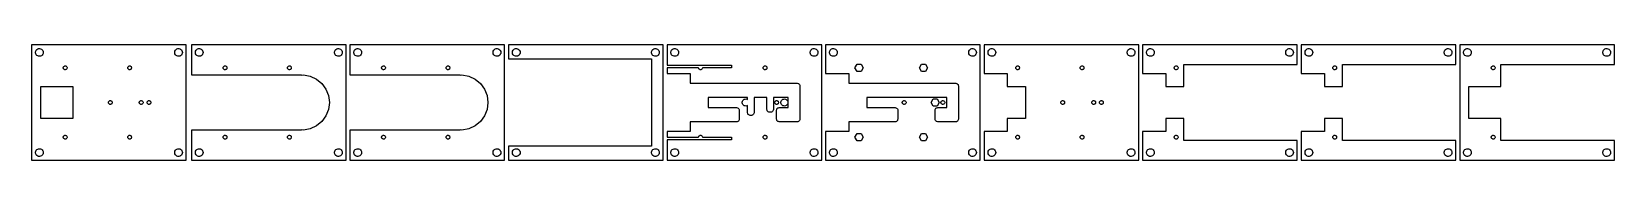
# Model space of a CAD drawing. Header units: metres. Extents: x -101 to 1127, y -45 to 45.
import ezdxf

# ---------------------------------------------------------------- set-up
doc = ezdxf.new("R2010")
doc.units = ezdxf.units.M

msp = doc.modelspace()

# ---------------------------------------------------------------- linework, layer by layer
for p, q in [((19, 45), (-101, 45)), ((-101, 45), (-101, -45)), ((-97.9763, 39.376), (-97.7893, 40.1044)), ((-97.9763, 38.624), (-97.9763, 39.376)), ((-97.7893, 37.8956), (-97.9763, 38.624)), ((-97.7893, 40.1044), (-97.427, 40.7634)), ((-97.427, 37.2366), (-97.7893, 37.8956)), ((-97.427, 40.7634), (-96.9123, 41.3115)), ((-96.9123, 36.6885), (-97.427, 37.2366)), ((-96.9123, 41.3115), (-96.2773, 41.7145)), ((-96.2773, 41.7145), (-95.5621, 41.9469)), ((-95.5621, 41.9469), (-94.8116, 41.9941)), ((-94.8116, 41.9941), (-94.073, 41.8532)), ((-94.073, 41.8532), (-93.3925, 41.533)), ((-93.3925, 41.533), (-92.8131, 41.0536)), ((-92.8131, 36.9464), (-93.3925, 36.467)), ((-92.8131, 41.0536), (-92.3711, 40.4453)), ((-92.3711, 37.5547), (-92.8131, 36.9464)), ((-92.3711, 40.4453), (-92.0943, 39.7461)), ((-92.0943, 38.2539), (-92.3711, 37.5547)), ((-92.0943, 39.7461), (-92, 39)), ((-92, 39), (-92.0943, 38.2539)), ((10.0237, 39.376), (10.2107, 40.1044)), ((10.0237, 38.624), (10.0237, 39.376)), ((10.2107, 37.8956), (10.0237, 38.624)), ((10.2107, 40.1044), (10.5729, 40.7634)), ((10.5729, 37.2366), (10.2107, 37.8956)), ((10.5729, 40.7634), (11.0877, 41.3115)), ((11.0877, 36.6885), (10.5729, 37.2366)), ((11.0877, 41.3115), (11.7227, 41.7145)), ((11.7227, 41.7145), (12.4379, 41.9469)), ((12.4379, 41.9469), (13.1884, 41.9941)), ((13.1884, 41.9941), (13.927, 41.8532)), ((13.927, 41.8532), (14.6075, 41.533)), ((14.6075, 41.533), (15.1869, 41.0536)), ((15.1869, 36.9464), (14.6075, 36.467)), ((15.1869, 41.0536), (15.6289, 40.4453)), ((15.6289, 37.5547), (15.1869, 36.9464)), ((15.6289, 40.4453), (15.9057, 39.7461)), ((15.9057, 38.2539), (15.6289, 37.5547)), ((15.9057, 39.7461), (16, 39)), ((16, 39), (15.9057, 38.2539)), ((19, -45), (19, 45)), ((143, 45), (23, 45)), ((23, 45), (23, 21.5)), ((26.0237, 39.376), (26.2107, 40.1044)), ((26.0237, 38.624), (26.0237, 39.376)), ((26.2107, 37.8956), (26.0237, 38.624)), ((26.2107, 40.1044), (26.5729, 40.7634)), ((26.5729, 37.2366), (26.2107, 37.8956)), ((26.5729, 40.7634), (27.0877, 41.3115)), ((27.0877, 36.6885), (26.5729, 37.2366)), ((27.0877, 41.3115), (27.7227, 41.7145)), ((27.7227, 41.7145), (28.4379, 41.9469)), ((28.4379, 41.9469), (29.1884, 41.9941)), ((29.1884, 41.9941), (29.927, 41.8532)), ((29.927, 41.8532), (30.6075, 41.533)), ((30.6075, 41.533), (31.1869, 41.0536)), ((31.1869, 36.9464), (30.6075, 36.467)), ((31.1869, 41.0536), (31.6289, 40.4453)), ((31.6289, 37.5547), (31.1869, 36.9464)), ((31.6289, 40.4453), (31.9057, 39.7461)), ((31.9057, 38.2539), (31.6289, 37.5547)), ((31.9057, 39.7461), (32, 39)), ((32, 39), (31.9057, 38.2539)), ((134.024, 39.376), (134.211, 40.1044)), ((134.024, 38.624), (134.024, 39.376)), ((134.211, 37.8956), (134.024, 38.624)), ((134.211, 40.1044), (134.573, 40.7634)), ((134.573, 37.2366), (134.211, 37.8956)), ((134.573, 40.7634), (135.088, 41.3115)), ((135.088, 36.6885), (134.573, 37.2366)), ((135.088, 41.3115), (135.723, 41.7145)), ((135.723, 41.7145), (136.438, 41.9469)), ((136.438, 41.9469), (137.188, 41.9941)), ((137.188, 41.9941), (137.927, 41.8532)), ((137.927, 41.8532), (138.607, 41.533)), ((138.607, 41.533), (139.187, 41.0536)), ((139.187, 36.9464), (138.607, 36.467)), ((139.187, 41.0536), (139.629, 40.4453)), ((139.629, 37.5547), (139.187, 36.9464)), ((139.629, 40.4453), (139.906, 39.7461)), ((139.906, 38.2539), (139.629, 37.5547)), ((139.906, 39.7461), (140, 39)), ((140, 39), (139.906, 38.2539)), ((143, -45), (143, 45)), ((266, 45), (146, 45)), ((146, 45), (146, 21.5)), ((149.024, 39.376), (149.211, 40.1044)), ((149.024, 38.624), (149.024, 39.376)), ((149.211, 37.8956), (149.024, 38.624)), ((149.211, 40.1044), (149.573, 40.7634)), ((149.573, 37.2366), (149.211, 37.8956)), ((149.573, 40.7634), (150.088, 41.3115)), ((150.088, 36.6885), (149.573, 37.2366)), ((150.088, 41.3115), (150.723, 41.7145)), ((150.723, 41.7145), (151.438, 41.9469)), ((151.438, 41.9469), (152.188, 41.9941)), ((152.188, 41.9941), (152.927, 41.8532)), ((152.927, 41.8532), (153.607, 41.533)), ((153.607, 41.533), (154.187, 41.0536)), ((154.187, 36.9464), (153.607, 36.467)), ((154.187, 41.0536), (154.629, 40.4453)), ((154.629, 37.5547), (154.187, 36.9464)), ((154.629, 40.4453), (154.906, 39.7461)), ((154.906, 38.2539), (154.629, 37.5547)), ((154.906, 39.7461), (155, 39)), ((155, 39), (154.906, 38.2539)), ((257.024, 39.376), (257.211, 40.1044)), ((257.024, 38.624), (257.024, 39.376)), ((257.211, 37.8956), (257.024, 38.624)), ((257.211, 40.1044), (257.573, 40.7634)), ((257.573, 37.2366), (257.211, 37.8956)), ((257.573, 40.7634), (258.088, 41.3115)), ((258.088, 36.6885), (257.573, 37.2366)), ((258.088, 41.3115), (258.723, 41.7145)), ((258.723, 41.7145), (259.438, 41.9469)), ((259.438, 41.9469), (260.188, 41.9941)), ((260.188, 41.9941), (260.927, 41.8532)), ((260.927, 41.8532), (261.607, 41.533)), ((261.607, 41.533), (262.187, 41.0536)), ((262.187, 36.9464), (261.607, 36.467)), ((262.187, 41.0536), (262.629, 40.4453)), ((262.629, 37.5547), (262.187, 36.9464)), ((262.629, 40.4453), (262.906, 39.7461)), ((262.906, 38.2539), (262.629, 37.5547)), ((262.906, 39.7461), (263, 39)), ((263, 39), (262.906, 38.2539)), ((266, -45), (266, 45)), ((389, 45), (269, 45)), ((269, 45), (269, 34)), ((272.024, 39.376), (272.211, 40.1044)), ((272.024, 38.624), (272.024, 39.376)), ((272.211, 37.8956), (272.024, 38.624)), ((272.211, 40.1044), (272.573, 40.7634)), ((272.573, 37.2366), (272.211, 37.8956)), ((272.573, 40.7634), (273.088, 41.3115)), ((273.088, 36.6885), (272.573, 37.2366)), ((273.088, 41.3115), (273.723, 41.7145)), ((273.723, 41.7145), (274.438, 41.9469)), ((274.438, 41.9469), (275.188, 41.9941)), ((275.188, 41.9941), (275.927, 41.8532)), ((275.927, 41.8532), (276.607, 41.533)), ((276.607, 41.533), (277.187, 41.0536)), ((277.187, 36.9464), (276.607, 36.467)), ((277.187, 41.0536), (277.629, 40.4453)), ((277.629, 37.5547), (277.187, 36.9464)), ((277.629, 40.4453), (277.906, 39.7461)), ((277.906, 38.2539), (277.629, 37.5547)), ((277.906, 39.7461), (278, 39)), ((278, 39), (277.906, 38.2539)), ((380.024, 39.376), (380.211, 40.1044)), ((380.024, 38.624), (380.024, 39.376)), ((380.211, 37.8956), (380.024, 38.624)), ((380.211, 40.1044), (380.573, 40.7634)), ((380.573, 37.2366), (380.211, 37.8956)), ((380.573, 40.7634), (381.088, 41.3115)), ((381.088, 36.6885), (380.573, 37.2366)), ((381.088, 41.3115), (381.723, 41.7145)), ((381.723, 41.7145), (382.438, 41.9469)), ((382.438, 41.9469), (383.188, 41.9941)), ((383.188, 41.9941), (383.927, 41.8532)), ((383.927, 41.8532), (384.607, 41.533)), ((384.607, 41.533), (385.187, 41.0536)), ((385.187, 36.9464), (384.607, 36.467)), ((385.187, 41.0536), (385.629, 40.4453)), ((385.629, 37.5547), (385.187, 36.9464)), ((385.629, 40.4453), (385.906, 39.7461)), ((385.906, 38.2539), (385.629, 37.5547)), ((385.906, 39.7461), (386, 39)), ((386, 39), (385.906, 38.2539)), ((389, -45), (389, 45)), ((512, 45), (392, 45)), ((392, 45), (392, 29)), ((395.024, 39.376), (395.211, 40.1044)), ((395.024, 38.624), (395.024, 39.376)), ((395.211, 37.8956), (395.024, 38.624)), ((395.211, 40.1044), (395.573, 40.7634)), ((395.573, 37.2366), (395.211, 37.8956)), ((395.573, 40.7634), (396.088, 41.3115)), ((396.088, 36.6885), (395.573, 37.2366)), ((396.088, 41.3115), (396.723, 41.7145)), ((396.723, 41.7145), (397.438, 41.9469)), ((397.438, 41.9469), (398.188, 41.9941)), ((398.188, 41.9941), (398.927, 41.8532)), ((398.927, 41.8532), (399.607, 41.533)), ((399.607, 41.533), (400.187, 41.0536)), ((400.187, 36.9464), (399.607, 36.467)), ((400.187, 41.0536), (400.629, 40.4453)), ((400.629, 37.5547), (400.187, 36.9464)), ((400.629, 40.4453), (400.906, 39.7461)), ((400.906, 38.2539), (400.629, 37.5547)), ((400.906, 39.7461), (401, 39)), ((401, 39), (400.906, 38.2539)), ((503.024, 39.376), (503.211, 40.1044)), ((503.024, 38.624), (503.024, 39.376)), ((503.211, 37.8956), (503.024, 38.624)), ((503.211, 40.1044), (503.573, 40.7634)), ((503.573, 37.2366), (503.211, 37.8956)), ((503.573, 40.7634), (504.088, 41.3115)), ((504.088, 36.6885), (503.573, 37.2366)), ((504.088, 41.3115), (504.723, 41.7145)), ((504.723, 41.7145), (505.438, 41.9469)), ((505.438, 41.9469), (506.188, 41.9941)), ((506.188, 41.9941), (506.927, 41.8532)), ((506.927, 41.8532), (507.607, 41.533)), ((507.607, 41.533), (508.187, 41.0536)), ((508.187, 36.9464), (507.607, 36.467)), ((508.187, 41.0536), (508.629, 40.4453)), ((508.629, 37.5547), (508.187, 36.9464)), ((508.629, 40.4453), (508.906, 39.7461)), ((508.906, 38.2539), (508.629, 37.5547)), ((508.906, 39.7461), (509, 39)), ((509, 39), (508.906, 38.2539)), ((512, -45), (512, 45)), ((635, 45), (515, 45)), ((515, 45), (515, 22.5)), ((518.024, 39.376), (518.211, 40.1044)), ((518.024, 38.624), (518.024, 39.376)), ((518.211, 37.8956), (518.024, 38.624)), ((518.211, 40.1044), (518.573, 40.7634)), ((518.573, 37.2366), (518.211, 37.8956)), ((518.573, 40.7634), (519.088, 41.3115)), ((519.088, 36.6885), (518.573, 37.2366)), ((519.088, 41.3115), (519.723, 41.7145)), ((519.723, 41.7145), (520.438, 41.9469)), ((520.438, 41.9469), (521.188, 41.9941)), ((521.188, 41.9941), (521.927, 41.8532)), ((521.927, 41.8532), (522.607, 41.533)), ((522.607, 41.533), (523.187, 41.0536)), ((523.187, 36.9464), (522.607, 36.467)), ((523.187, 41.0536), (523.629, 40.4453)), ((523.629, 37.5547), (523.187, 36.9464)), ((523.629, 40.4453), (523.906, 39.7461)), ((523.906, 38.2539), (523.629, 37.5547)), ((523.906, 39.7461), (524, 39)), ((524, 39), (523.906, 38.2539)), ((626.024, 39.376), (626.211, 40.1044)), ((626.024, 38.624), (626.024, 39.376)), ((626.211, 37.8956), (626.024, 38.624)), ((626.211, 40.1044), (626.573, 40.7634)), ((626.573, 37.2366), (626.211, 37.8956)), ((626.573, 40.7634), (627.088, 41.3115)), ((627.088, 36.6885), (626.573, 37.2366)), ((627.088, 41.3115), (627.723, 41.7145)), ((627.723, 41.7145), (628.438, 41.9469)), ((628.438, 41.9469), (629.188, 41.9941)), ((629.188, 41.9941), (629.927, 41.8532)), ((629.927, 41.8532), (630.607, 41.533)), ((630.607, 41.533), (631.187, 41.0536)), ((631.187, 36.9464), (630.607, 36.467)), ((631.187, 41.0536), (631.629, 40.4453)), ((631.629, 37.5547), (631.187, 36.9464)), ((631.629, 40.4453), (631.906, 39.7461)), ((631.906, 38.2539), (631.629, 37.5547)), ((631.906, 39.7461), (632, 39)), ((632, 39), (631.906, 38.2539)), ((635, -45), (635, 45)), ((758, 45), (638, 45)), ((638, 45), (638, 22.5)), ((641.024, 39.376), (641.211, 40.1044)), ((641.024, 38.624), (641.024, 39.376)), ((641.211, 37.8956), (641.024, 38.624)), ((641.211, 40.1044), (641.573, 40.7634)), ((641.573, 37.2366), (641.211, 37.8956)), ((641.573, 40.7634), (642.088, 41.3115)), ((642.088, 36.6885), (641.573, 37.2366)), ((642.088, 41.3115), (642.723, 41.7145)), ((642.723, 41.7145), (643.438, 41.9469)), ((643.438, 41.9469), (644.188, 41.9941)), ((644.188, 41.9941), (644.927, 41.8532)), ((644.927, 41.8532), (645.607, 41.533)), ((645.607, 41.533), (646.187, 41.0536)), ((646.187, 36.9464), (645.607, 36.467)), ((646.187, 41.0536), (646.629, 40.4453)), ((646.629, 37.5547), (646.187, 36.9464)), ((646.629, 40.4453), (646.906, 39.7461)), ((646.906, 38.2539), (646.629, 37.5547)), ((646.906, 39.7461), (647, 39)), ((647, 39), (646.906, 38.2539)), ((749.024, 39.376), (749.211, 40.1044)), ((749.024, 38.624), (749.024, 39.376)), ((749.211, 37.8956), (749.024, 38.624)), ((749.211, 40.1044), (749.573, 40.7634)), ((749.573, 37.2366), (749.211, 37.8956)), ((749.573, 40.7634), (750.088, 41.3115)), ((750.088, 36.6885), (749.573, 37.2366)), ((750.088, 41.3115), (750.723, 41.7145)), ((750.723, 41.7145), (751.438, 41.9469)), ((751.438, 41.9469), (752.188, 41.9941)), ((752.188, 41.9941), (752.927, 41.8532)), ((752.927, 41.8532), (753.607, 41.533)), ((753.607, 41.533), (754.187, 41.0536)), ((754.187, 36.9464), (753.607, 36.467)), ((754.187, 41.0536), (754.629, 40.4453)), ((754.629, 37.5547), (754.187, 36.9464)), ((754.629, 40.4453), (754.906, 39.7461)), ((754.906, 38.2539), (754.629, 37.5547)), ((754.906, 39.7461), (755, 39)), ((755, 39), (754.906, 38.2539)), ((758, -45), (758, 45)), ((881, 45), (761, 45)), ((761, 45), (761, 22.5)), ((764.024, 39.376), (764.211, 40.1044)), ((764.024, 38.624), (764.024, 39.376)), ((764.211, 37.8956), (764.024, 38.624)), ((764.211, 40.1044), (764.573, 40.7634)), ((764.573, 37.2366), (764.211, 37.8956)), ((764.573, 40.7634), (765.088, 41.3115)), ((765.088, 36.6885), (764.573, 37.2366)), ((765.088, 41.3115), (765.723, 41.7145)), ((765.723, 41.7145), (766.438, 41.9469)), ((766.438, 41.9469), (767.188, 41.9941)), ((767.188, 41.9941), (767.927, 41.8532)), ((767.927, 41.8532), (768.607, 41.533)), ((768.607, 41.533), (769.187, 41.0536)), ((769.187, 36.9464), (768.607, 36.467)), ((769.187, 41.0536), (769.629, 40.4453)), ((769.629, 37.5547), (769.187, 36.9464)), ((769.629, 40.4453), (769.906, 39.7461)), ((769.906, 38.2539), (769.629, 37.5547)), ((769.906, 39.7461), (770, 39)), ((770, 39), (769.906, 38.2539)), ((872.024, 39.376), (872.211, 40.1044)), ((872.024, 38.624), (872.024, 39.376)), ((872.211, 37.8956), (872.024, 38.624)), ((872.211, 40.1044), (872.573, 40.7634)), ((872.573, 37.2366), (872.211, 37.8956)), ((872.573, 40.7634), (873.088, 41.3115)), ((873.088, 36.6885), (872.573, 37.2366)), ((873.088, 41.3115), (873.723, 41.7145)), ((873.723, 41.7145), (874.438, 41.9469)), ((874.438, 41.9469), (875.188, 41.9941)), ((875.188, 41.9941), (875.927, 41.8532)), ((875.927, 41.8532), (876.607, 41.533)), ((876.607, 41.533), (877.187, 41.0536)), ((877.187, 36.9464), (876.607, 36.467)), ((877.187, 41.0536), (877.629, 40.4453)), ((877.629, 37.5547), (877.187, 36.9464)), ((877.629, 40.4453), (877.906, 39.7461)), ((877.906, 38.2539), (877.629, 37.5547)), ((877.906, 39.7461), (878, 39)), ((878, 39), (877.906, 38.2539)), ((881, 29.5), (881, 45)), ((1004, 45), (884, 45)), ((884, 45), (884, 22.5)), ((887.024, 39.376), (887.211, 40.1044)), ((887.024, 38.624), (887.024, 39.376)), ((887.211, 37.8956), (887.024, 38.624)), ((887.211, 40.1044), (887.573, 40.7634)), ((887.573, 37.2366), (887.211, 37.8956)), ((887.573, 40.7634), (888.088, 41.3115)), ((888.088, 36.6885), (887.573, 37.2366)), ((888.088, 41.3115), (888.723, 41.7145)), ((888.723, 41.7145), (889.438, 41.9469)), ((889.438, 41.9469), (890.188, 41.9941)), ((890.188, 41.9941), (890.927, 41.8532)), ((890.927, 41.8532), (891.607, 41.533)), ((891.607, 41.533), (892.187, 41.0536)), ((892.187, 36.9464), (891.607, 36.467)), ((892.187, 41.0536), (892.629, 40.4453)), ((892.629, 37.5547), (892.187, 36.9464)), ((892.629, 40.4453), (892.906, 39.7461)), ((892.906, 38.2539), (892.629, 37.5547)), ((892.906, 39.7461), (893, 39)), ((893, 39), (892.906, 38.2539)), ((995.024, 39.376), (995.211, 40.1044)), ((995.024, 38.624), (995.024, 39.376)), ((995.211, 37.8956), (995.024, 38.624)), ((995.211, 40.1044), (995.573, 40.7634)), ((995.573, 37.2366), (995.211, 37.8956)), ((995.573, 40.7634), (996.088, 41.3115)), ((996.088, 36.6885), (995.573, 37.2366)), ((996.088, 41.3115), (996.723, 41.7145)), ((996.723, 41.7145), (997.438, 41.9469)), ((997.438, 41.9469), (998.188, 41.9941)), ((998.188, 41.9941), (998.927, 41.8532)), ((998.927, 41.8532), (999.607, 41.533)), ((999.607, 41.533), (1000.19, 41.0536)), ((1000.19, 36.9464), (999.607, 36.467)), ((1000.19, 41.0536), (1000.63, 40.4453)), ((1000.63, 37.5547), (1000.19, 36.9464)), ((1000.63, 40.4453), (1000.91, 39.7461)), ((1000.91, 38.2539), (1000.63, 37.5547)), ((1000.91, 39.7461), (1001, 39)), ((1001, 39), (1000.91, 38.2539)), ((1004, 29.5), (1004, 45)), ((1127, 45), (1007, 45)), ((1007, 45), (1007, -45)), ((1010.02, 39.376), (1010.21, 40.1044)), ((1010.02, 38.624), (1010.02, 39.376)), ((1010.21, 37.8956), (1010.02, 38.624)), ((1010.21, 40.1044), (1010.57, 40.7634)), ((1010.57, 37.2366), (1010.21, 37.8956)), ((1010.57, 40.7634), (1011.09, 41.3115)), ((1011.09, 36.6885), (1010.57, 37.2366)), ((1011.09, 41.3115), (1011.72, 41.7145)), ((1011.72, 41.7145), (1012.44, 41.9469)), ((1012.44, 41.9469), (1013.19, 41.9941)), ((1013.19, 41.9941), (1013.93, 41.8532)), ((1013.93, 41.8532), (1014.61, 41.533)), ((1014.61, 41.533), (1015.19, 41.0536)), ((1015.19, 36.9464), (1014.61, 36.467)), ((1015.19, 41.0536), (1015.63, 40.4453)), ((1015.63, 37.5547), (1015.19, 36.9464)), ((1015.63, 40.4453), (1015.91, 39.7461)), ((1015.91, 38.2539), (1015.63, 37.5547)), ((1015.91, 39.7461), (1016, 39)), ((1016, 39), (1015.91, 38.2539)), ((1118.02, 39.376), (1118.21, 40.1044)), ((1118.02, 38.624), (1118.02, 39.376)), ((1118.21, 37.8956), (1118.02, 38.624)), ((1118.21, 40.1044), (1118.57, 40.7634)), ((1118.57, 37.2366), (1118.21, 37.8956)), ((1118.57, 40.7634), (1119.09, 41.3115)), ((1119.09, 36.6885), (1118.57, 37.2366)), ((1119.09, 41.3115), (1119.72, 41.7145)), ((1119.72, 41.7145), (1120.44, 41.9469)), ((1120.44, 41.9469), (1121.19, 41.9941)), ((1121.19, 41.9941), (1121.93, 41.8532)), ((1121.93, 41.8532), (1122.61, 41.533)), ((1122.61, 41.533), (1123.19, 41.0536)), ((1123.19, 36.9464), (1122.61, 36.467)), ((1123.19, 41.0536), (1123.63, 40.4453)), ((1123.63, 37.5547), (1123.19, 36.9464)), ((1123.63, 40.4453), (1123.91, 39.7461)), ((1123.91, 38.2539), (1123.63, 37.5547)), ((1123.91, 39.7461), (1124, 39)), ((1124, 39), (1123.91, 38.2539)), ((1127, 29.5), (1127, 45)), ((-96.2773, 36.2855), (-96.9123, 36.6885)), ((-95.5621, 36.0531), (-96.2773, 36.2855)), ((-94.8116, 36.0059), (-95.5621, 36.0531)), ((-94.073, 36.1468), (-94.8116, 36.0059)), ((-93.3925, 36.467), (-94.073, 36.1468)), ((-76.4882, 27.188), (-76.3947, 27.5522)), ((-76.4882, 26.812), (-76.4882, 27.188)), ((-76.3947, 26.4478), (-76.4882, 26.812)), ((-76.3947, 27.5522), (-76.2135, 27.8817)), ((-76.2135, 26.1183), (-76.3947, 26.4478)), ((-76.2135, 27.8817), (-75.9561, 28.1558)), ((-75.9561, 25.8442), (-76.2135, 26.1183)), ((-75.9561, 28.1558), (-75.6387, 28.3572)), ((-75.6387, 25.6427), (-75.9561, 25.8442)), ((-75.6387, 28.3572), (-75.2811, 28.4734)), ((-75.2811, 25.5266), (-75.6387, 25.6427)), ((-75.2811, 28.4734), (-74.9058, 28.497)), ((-74.9058, 25.503), (-75.2811, 25.5266)), ((-74.9058, 28.497), (-74.5365, 28.4266)), ((-74.5365, 25.5734), (-74.9058, 25.503)), ((-74.5365, 28.4266), (-74.1963, 28.2665)), ((-74.1963, 25.7335), (-74.5365, 25.5734)), ((-74.1963, 28.2665), (-73.9065, 28.0268)), ((-73.9065, 25.9732), (-74.1963, 25.7335)), ((-73.9065, 28.0268), (-73.6855, 27.7226)), ((-73.6855, 26.2774), (-73.9065, 25.9732)), ((-73.6855, 27.7226), (-73.5471, 27.373)), ((-73.5471, 26.627), (-73.6855, 26.2774)), ((-73.5471, 27.373), (-73.5, 27)), ((-73.5, 27), (-73.5471, 26.627)), ((-26.4882, 27.188), (-26.3947, 27.5522)), ((-26.4882, 26.812), (-26.4882, 27.188)), ((-26.3947, 26.4478), (-26.4882, 26.812)), ((-26.3947, 27.5522), (-26.2135, 27.8817)), ((-26.2135, 26.1183), (-26.3947, 26.4478)), ((-26.2135, 27.8817), (-25.9561, 28.1558)), ((-25.9561, 25.8442), (-26.2135, 26.1183)), ((-25.9561, 28.1558), (-25.6387, 28.3572)), ((-25.6387, 25.6427), (-25.9561, 25.8442)), ((-25.6387, 28.3572), (-25.2811, 28.4734)), ((-25.2811, 25.5266), (-25.6387, 25.6427)), ((-25.2811, 28.4734), (-24.9058, 28.497)), ((-24.9058, 25.503), (-25.2811, 25.5266)), ((-24.9058, 28.497), (-24.5365, 28.4266)), ((-24.5365, 25.5734), (-24.9058, 25.503)), ((-24.5365, 28.4266), (-24.1963, 28.2665)), ((-24.1963, 25.7335), (-24.5365, 25.5734)), ((-24.1963, 28.2665), (-23.9065, 28.0268)), ((-23.9065, 25.9732), (-24.1963, 25.7335)), ((-23.9065, 28.0268), (-23.6855, 27.7226)), ((-23.6855, 26.2774), (-23.9065, 25.9732)), ((-23.6855, 27.7226), (-23.5471, 27.373)), ((-23.5471, 26.627), (-23.6855, 26.2774)), ((-23.5471, 27.373), (-23.5, 27)), ((-23.5, 27), (-23.5471, 26.627)), ((11.7227, 36.2855), (11.0877, 36.6885)), ((12.4379, 36.0531), (11.7227, 36.2855)), ((13.1884, 36.0059), (12.4379, 36.0531)), ((13.927, 36.1468), (13.1884, 36.0059)), ((14.6075, 36.467), (13.927, 36.1468)), ((27.7227, 36.2855), (27.0877, 36.6885)), ((28.4379, 36.0531), (27.7227, 36.2855)), ((29.1884, 36.0059), (28.4379, 36.0531)), ((29.927, 36.1468), (29.1884, 36.0059)), ((30.6075, 36.467), (29.927, 36.1468)), ((47.5118, 27.188), (47.6053, 27.5522)), ((47.5118, 26.812), (47.5118, 27.188)), ((47.6053, 26.4478), (47.5118, 26.812)), ((47.6053, 27.5522), (47.7865, 27.8817)), ((47.7865, 26.1183), (47.6053, 26.4478)), ((47.7865, 27.8817), (48.0439, 28.1558)), ((48.0439, 25.8442), (47.7865, 26.1183)), ((48.0439, 28.1558), (48.3613, 28.3572)), ((48.3613, 25.6427), (48.0439, 25.8442)), ((48.3613, 28.3572), (48.7189, 28.4734)), ((48.7189, 25.5266), (48.3613, 25.6427)), ((48.7189, 28.4734), (49.0942, 28.497)), ((49.0942, 25.503), (48.7189, 25.5266)), ((49.0942, 28.497), (49.4635, 28.4266)), ((49.4635, 25.5734), (49.0942, 25.503)), ((49.4635, 28.4266), (49.8037, 28.2665)), ((49.8037, 25.7335), (49.4635, 25.5734)), ((49.8037, 28.2665), (50.0934, 28.0268)), ((50.0934, 25.9732), (49.8037, 25.7335)), ((50.0934, 28.0268), (50.3145, 27.7226)), ((50.3145, 26.2774), (50.0934, 25.9732)), ((50.3145, 27.7226), (50.4529, 27.373)), ((50.4529, 26.627), (50.3145, 26.2774)), ((50.4529, 27.373), (50.5, 27)), ((50.5, 27), (50.4529, 26.627)), ((97.5118, 27.188), (97.6053, 27.5522)), ((97.5118, 26.812), (97.5118, 27.188)), ((97.6053, 26.4478), (97.5118, 26.812)), ((97.6053, 27.5522), (97.7865, 27.8817)), ((97.7865, 26.1183), (97.6053, 26.4478)), ((97.7865, 27.8817), (98.0439, 28.1558)), ((98.0439, 25.8442), (97.7865, 26.1183)), ((98.0439, 28.1558), (98.3613, 28.3572)), ((98.3613, 25.6427), (98.0439, 25.8442)), ((98.3613, 28.3572), (98.7189, 28.4734)), ((98.7189, 25.5266), (98.3613, 25.6427)), ((98.7189, 28.4734), (99.0942, 28.497)), ((99.0942, 25.503), (98.7189, 25.5266)), ((99.0942, 28.497), (99.4635, 28.4266)), ((99.4635, 25.5734), (99.0942, 25.503)), ((99.4635, 28.4266), (99.8037, 28.2665)), ((99.8037, 25.7335), (99.4635, 25.5734)), ((99.8037, 28.2665), (100.093, 28.0268)), ((100.093, 25.9732), (99.8037, 25.7335)), ((100.093, 28.0268), (100.314, 27.7226)), ((100.314, 26.2774), (100.093, 25.9732)), ((100.314, 27.7226), (100.453, 27.373)), ((100.453, 26.627), (100.314, 26.2774)), ((100.453, 27.373), (100.5, 27)), ((100.5, 27), (100.453, 26.627)), ((135.723, 36.2855), (135.088, 36.6885)), ((136.438, 36.0531), (135.723, 36.2855)), ((137.188, 36.0059), (136.438, 36.0531)), ((137.927, 36.1468), (137.188, 36.0059)), ((138.607, 36.467), (137.927, 36.1468)), ((150.723, 36.2855), (150.088, 36.6885)), ((151.438, 36.0531), (150.723, 36.2855)), ((152.188, 36.0059), (151.438, 36.0531)), ((152.927, 36.1468), (152.188, 36.0059)), ((153.607, 36.467), (152.927, 36.1468)), ((170.512, 27.188), (170.605, 27.5522)), ((170.512, 26.812), (170.512, 27.188)), ((170.605, 26.4478), (170.512, 26.812)), ((170.605, 27.5522), (170.786, 27.8817)), ((170.786, 26.1183), (170.605, 26.4478)), ((170.786, 27.8817), (171.044, 28.1558)), ((171.044, 25.8442), (170.786, 26.1183)), ((171.044, 28.1558), (171.361, 28.3572)), ((171.361, 25.6427), (171.044, 25.8442)), ((171.361, 28.3572), (171.719, 28.4734)), ((171.719, 25.5266), (171.361, 25.6427)), ((171.719, 28.4734), (172.094, 28.497)), ((172.094, 25.503), (171.719, 25.5266)), ((172.094, 28.497), (172.464, 28.4266)), ((172.464, 25.5734), (172.094, 25.503)), ((172.464, 28.4266), (172.804, 28.2665)), ((172.804, 25.7335), (172.464, 25.5734)), ((172.804, 28.2665), (173.093, 28.0268)), ((173.093, 25.9732), (172.804, 25.7335)), ((173.093, 28.0268), (173.314, 27.7226)), ((173.314, 26.2774), (173.093, 25.9732)), ((173.314, 27.7226), (173.453, 27.373)), ((173.453, 26.627), (173.314, 26.2774)), ((173.453, 27.373), (173.5, 27)), ((173.5, 27), (173.453, 26.627)), ((220.512, 27.188), (220.605, 27.5522)), ((220.512, 26.812), (220.512, 27.188)), ((220.605, 26.4478), (220.512, 26.812)), ((220.605, 27.5522), (220.786, 27.8817)), ((220.786, 26.1183), (220.605, 26.4478)), ((220.786, 27.8817), (221.044, 28.1558)), ((221.044, 25.8442), (220.786, 26.1183)), ((221.044, 28.1558), (221.361, 28.3572)), ((221.361, 25.6427), (221.044, 25.8442)), ((221.361, 28.3572), (221.719, 28.4734)), ((221.719, 25.5266), (221.361, 25.6427)), ((221.719, 28.4734), (222.094, 28.497)), ((222.094, 25.503), (221.719, 25.5266)), ((222.094, 28.497), (222.464, 28.4266)), ((222.464, 25.5734), (222.094, 25.503)), ((222.464, 28.4266), (222.804, 28.2665)), ((222.804, 25.7335), (222.464, 25.5734)), ((222.804, 28.2665), (223.093, 28.0268)), ((223.093, 25.9732), (222.804, 25.7335)), ((223.093, 28.0268), (223.314, 27.7226)), ((223.314, 26.2774), (223.093, 25.9732)), ((223.314, 27.7226), (223.453, 27.373)), ((223.453, 26.627), (223.314, 26.2774)), ((223.453, 27.373), (223.5, 27)), ((223.5, 27), (223.453, 26.627)), ((258.723, 36.2855), (258.088, 36.6885)), ((259.438, 36.0531), (258.723, 36.2855)), ((260.188, 36.0059), (259.438, 36.0531)), ((260.927, 36.1468), (260.188, 36.0059)), ((261.607, 36.467), (260.927, 36.1468)), ((269, 34), (380, 34)), ((273.723, 36.2855), (273.088, 36.6885)), ((274.438, 36.0531), (273.723, 36.2855)), ((275.188, 36.0059), (274.438, 36.0531)), ((275.927, 36.1468), (275.188, 36.0059)), ((276.607, 36.467), (275.927, 36.1468)), ((380, 34), (380, -34)), ((381.723, 36.2855), (381.088, 36.6885)), ((382.438, 36.0531), (381.723, 36.2855)), ((383.188, 36.0059), (382.438, 36.0531)), ((383.927, 36.1468), (383.188, 36.0059)), ((384.607, 36.467), (383.927, 36.1468)), ((392, 29), (442, 29)), ((416.512, 27), (392, 27)), ((392, 27), (392, 22.5)), ((396.723, 36.2855), (396.088, 36.6885)), ((397.438, 36.0531), (396.723, 36.2855)), ((398.188, 36.0059), (397.438, 36.0531)), ((398.927, 36.1468), (398.188, 36.0059)), ((399.607, 36.467), (398.927, 36.1468)), ((416.512, 26.812), (416.512, 27)), ((416.605, 26.4478), (416.512, 26.812)), ((416.786, 26.1183), (416.605, 26.4478)), ((417.044, 25.8442), (416.786, 26.1183)), ((417.361, 25.6427), (417.044, 25.8442)), ((417.719, 25.5266), (417.361, 25.6427)), ((418.094, 25.503), (417.719, 25.5266)), ((418.464, 25.5734), (418.094, 25.503)), ((418.804, 25.7335), (418.464, 25.5734)), ((419.093, 25.9732), (418.804, 25.7335)), ((419.314, 26.2774), (419.093, 25.9732)), ((419.453, 26.627), (419.314, 26.2774)), ((419.5, 27), (419.453, 26.627)), ((442, 27), (419.5, 27)), ((442, 29), (442, 27)), ((466.512, 27.188), (466.605, 27.5522)), ((466.512, 26.812), (466.512, 27.188)), ((466.605, 26.4478), (466.512, 26.812)), ((466.605, 27.5522), (466.786, 27.8817)), ((466.786, 26.1183), (466.605, 26.4478)), ((466.786, 27.8817), (467.044, 28.1558)), ((467.044, 25.8442), (466.786, 26.1183)), ((467.044, 28.1558), (467.361, 28.3572)), ((467.361, 25.6427), (467.044, 25.8442)), ((467.361, 28.3572), (467.719, 28.4734)), ((467.719, 25.5266), (467.361, 25.6427)), ((467.719, 28.4734), (468.094, 28.497)), ((468.094, 25.503), (467.719, 25.5266)), ((468.094, 28.497), (468.464, 28.4266)), ((468.464, 25.5734), (468.094, 25.503)), ((468.464, 28.4266), (468.804, 28.2665)), ((468.804, 25.7335), (468.464, 25.5734)), ((468.804, 28.2665), (469.093, 28.0268)), ((469.093, 25.9732), (468.804, 25.7335)), ((469.093, 28.0268), (469.314, 27.7226)), ((469.314, 26.2774), (469.093, 25.9732)), ((469.314, 27.7226), (469.453, 27.373)), ((469.453, 26.627), (469.314, 26.2774)), ((469.453, 27.373), (469.5, 27)), ((469.5, 27), (469.453, 26.627)), ((504.723, 36.2855), (504.088, 36.6885)), ((505.438, 36.0531), (504.723, 36.2855)), ((506.188, 36.0059), (505.438, 36.0531)), ((506.927, 36.1468), (506.188, 36.0059)), ((507.607, 36.467), (506.927, 36.1468)), ((519.723, 36.2855), (519.088, 36.6885)), ((520.438, 36.0531), (519.723, 36.2855)), ((521.188, 36.0059), (520.438, 36.0531)), ((521.927, 36.1468), (521.188, 36.0059)), ((522.607, 36.467), (521.927, 36.1468)), ((537.825, 27), (539.412, 29.7501)), ((539.412, 24.2499), (537.825, 27)), ((539.412, 29.7501), (542.588, 29.7501)), ((542.588, 29.7501), (544.175, 27)), ((544.175, 27), (542.588, 24.2499)), ((587.825, 27), (589.412, 29.7501)), ((589.412, 24.2499), (587.825, 27)), ((589.412, 29.7501), (592.588, 29.7501)), ((592.588, 29.7501), (594.175, 27)), ((594.175, 27), (592.588, 24.2499)), ((627.723, 36.2855), (627.088, 36.6885)), ((628.438, 36.0531), (627.723, 36.2855)), ((629.188, 36.0059), (628.438, 36.0531)), ((629.927, 36.1468), (629.188, 36.0059)), ((630.607, 36.467), (629.927, 36.1468)), ((642.723, 36.2855), (642.088, 36.6885)), ((643.438, 36.0531), (642.723, 36.2855)), ((644.188, 36.0059), (643.438, 36.0531)), ((644.927, 36.1468), (644.188, 36.0059)), ((645.607, 36.467), (644.927, 36.1468)), ((662.512, 27.188), (662.605, 27.5522)), ((662.512, 26.812), (662.512, 27.188)), ((662.605, 26.4478), (662.512, 26.812)), ((662.605, 27.5522), (662.786, 27.8817)), ((662.786, 26.1183), (662.605, 26.4478)), ((662.786, 27.8817), (663.044, 28.1558)), ((663.044, 25.8442), (662.786, 26.1183)), ((663.044, 28.1558), (663.361, 28.3572)), ((663.361, 25.6427), (663.044, 25.8442)), ((663.361, 28.3572), (663.719, 28.4734)), ((663.719, 25.5266), (663.361, 25.6427)), ((663.719, 28.4734), (664.094, 28.497)), ((664.094, 25.503), (663.719, 25.5266)), ((664.094, 28.497), (664.464, 28.4266)), ((664.464, 25.5734), (664.094, 25.503)), ((664.464, 28.4266), (664.804, 28.2665)), ((664.804, 25.7335), (664.464, 25.5734)), ((664.804, 28.2665), (665.093, 28.0268)), ((665.093, 25.9732), (664.804, 25.7335)), ((665.093, 28.0268), (665.314, 27.7226)), ((665.314, 26.2774), (665.093, 25.9732)), ((665.314, 27.7226), (665.453, 27.373)), ((665.453, 26.627), (665.314, 26.2774)), ((665.453, 27.373), (665.5, 27)), ((665.5, 27), (665.453, 26.627)), ((712.512, 27.188), (712.605, 27.5522)), ((712.512, 26.812), (712.512, 27.188)), ((712.605, 26.4478), (712.512, 26.812)), ((712.605, 27.5522), (712.786, 27.8817)), ((712.786, 26.1183), (712.605, 26.4478)), ((712.786, 27.8817), (713.044, 28.1558)), ((713.044, 25.8442), (712.786, 26.1183)), ((713.044, 28.1558), (713.361, 28.3572)), ((713.361, 25.6427), (713.044, 25.8442)), ((713.361, 28.3572), (713.719, 28.4734)), ((713.719, 25.5266), (713.361, 25.6427)), ((713.719, 28.4734), (714.094, 28.497)), ((714.094, 25.503), (713.719, 25.5266)), ((714.094, 28.497), (714.464, 28.4266)), ((714.464, 25.5734), (714.094, 25.503)), ((714.464, 28.4266), (714.804, 28.2665)), ((714.804, 25.7335), (714.464, 25.5734)), ((714.804, 28.2665), (715.093, 28.0268)), ((715.093, 25.9732), (714.804, 25.7335)), ((715.093, 28.0268), (715.314, 27.7226)), ((715.314, 26.2774), (715.093, 25.9732)), ((715.314, 27.7226), (715.453, 27.373)), ((715.453, 26.627), (715.314, 26.2774)), ((715.453, 27.373), (715.5, 27)), ((715.5, 27), (715.453, 26.627)), ((750.723, 36.2855), (750.088, 36.6885)), ((751.438, 36.0531), (750.723, 36.2855)), ((752.188, 36.0059), (751.438, 36.0531)), ((752.927, 36.1468), (752.188, 36.0059)), ((753.607, 36.467), (752.927, 36.1468)), ((765.723, 36.2855), (765.088, 36.6885)), ((766.438, 36.0531), (765.723, 36.2855)), ((767.188, 36.0059), (766.438, 36.0531)), ((767.927, 36.1468), (767.188, 36.0059)), ((768.607, 36.467), (767.927, 36.1468)), ((785.512, 27.188), (785.605, 27.5522)), ((785.512, 26.812), (785.512, 27.188)), ((785.605, 26.4478), (785.512, 26.812)), ((785.605, 27.5522), (785.786, 27.8817)), ((785.786, 26.1183), (785.605, 26.4478)), ((785.786, 27.8817), (786.044, 28.1558)), ((786.044, 25.8442), (785.786, 26.1183)), ((786.044, 28.1558), (786.361, 28.3572)), ((786.361, 25.6427), (786.044, 25.8442)), ((786.361, 28.3572), (786.719, 28.4734)), ((786.719, 25.5266), (786.361, 25.6427)), ((786.719, 28.4734), (787.094, 28.497)), ((787.094, 25.503), (786.719, 25.5266)), ((787.094, 28.497), (787.464, 28.4266)), ((787.464, 25.5734), (787.094, 25.503)), ((787.464, 28.4266), (787.804, 28.2665)), ((787.804, 25.7335), (787.464, 25.5734)), ((787.804, 28.2665), (788.093, 28.0268)), ((788.093, 25.9732), (787.804, 25.7335)), ((788.093, 28.0268), (788.314, 27.7226)), ((788.314, 26.2774), (788.093, 25.9732)), ((788.314, 27.7226), (788.453, 27.373)), ((788.453, 26.627), (788.314, 26.2774)), ((788.453, 27.373), (788.5, 27)), ((788.5, 27), (788.453, 26.627)), ((793, 29.5), (881, 29.5)), ((793, 12.5), (793, 29.5)), ((873.723, 36.2855), (873.088, 36.6885)), ((874.438, 36.0531), (873.723, 36.2855)), ((875.188, 36.0059), (874.438, 36.0531)), ((875.927, 36.1468), (875.188, 36.0059)), ((876.607, 36.467), (875.927, 36.1468)), ((888.723, 36.2855), (888.088, 36.6885)), ((889.438, 36.0531), (888.723, 36.2855)), ((890.188, 36.0059), (889.438, 36.0531)), ((890.927, 36.1468), (890.188, 36.0059)), ((891.607, 36.467), (890.927, 36.1468)), ((908.512, 27.188), (908.605, 27.5522)), ((908.512, 26.812), (908.512, 27.188)), ((908.605, 26.4478), (908.512, 26.812)), ((908.605, 27.5522), (908.786, 27.8817)), ((908.786, 26.1183), (908.605, 26.4478)), ((908.786, 27.8817), (909.044, 28.1558)), ((909.044, 25.8442), (908.786, 26.1183)), ((909.044, 28.1558), (909.361, 28.3572)), ((909.361, 25.6427), (909.044, 25.8442)), ((909.361, 28.3572), (909.719, 28.4734)), ((909.719, 25.5266), (909.361, 25.6427)), ((909.719, 28.4734), (910.094, 28.497)), ((910.094, 25.503), (909.719, 25.5266)), ((910.094, 28.497), (910.464, 28.4266)), ((910.464, 25.5734), (910.094, 25.503)), ((910.464, 28.4266), (910.804, 28.2665)), ((910.804, 25.7335), (910.464, 25.5734)), ((910.804, 28.2665), (911.093, 28.0268)), ((911.093, 25.9732), (910.804, 25.7335)), ((911.093, 28.0268), (911.314, 27.7226)), ((911.314, 26.2774), (911.093, 25.9732)), ((911.314, 27.7226), (911.453, 27.373)), ((911.453, 26.627), (911.314, 26.2774)), ((911.453, 27.373), (911.5, 27)), ((911.5, 27), (911.453, 26.627)), ((916, 29.5), (1004, 29.5)), ((916, 12.5), (916, 29.5)), ((996.723, 36.2855), (996.088, 36.6885)), ((997.438, 36.0531), (996.723, 36.2855)), ((998.188, 36.0059), (997.438, 36.0531)), ((998.927, 36.1468), (998.188, 36.0059)), ((999.607, 36.467), (998.927, 36.1468)), ((1011.72, 36.2855), (1011.09, 36.6885)), ((1012.44, 36.0531), (1011.72, 36.2855)), ((1013.19, 36.0059), (1012.44, 36.0531)), ((1013.93, 36.1468), (1013.19, 36.0059)), ((1014.61, 36.467), (1013.93, 36.1468)), ((1031.51, 27.188), (1031.61, 27.5522)), ((1031.51, 26.812), (1031.51, 27.188)), ((1031.61, 26.4478), (1031.51, 26.812)), ((1031.61, 27.5522), (1031.79, 27.8817)), ((1031.79, 26.1183), (1031.61, 26.4478)), ((1031.79, 27.8817), (1032.04, 28.1558)), ((1032.04, 25.8442), (1031.79, 26.1183)), ((1032.04, 28.1558), (1032.36, 28.3572)), ((1032.36, 25.6427), (1032.04, 25.8442)), ((1032.36, 28.3572), (1032.72, 28.4734)), ((1032.72, 25.5266), (1032.36, 25.6427)), ((1032.72, 28.4734), (1033.09, 28.497)), ((1033.09, 25.503), (1032.72, 25.5266)), ((1033.09, 28.497), (1033.46, 28.4266)), ((1033.46, 25.5734), (1033.09, 25.503)), ((1033.46, 28.4266), (1033.8, 28.2665)), ((1033.8, 25.7335), (1033.46, 25.5734)), ((1033.8, 28.2665), (1034.09, 28.0268)), ((1034.09, 25.9732), (1033.8, 25.7335)), ((1034.09, 28.0268), (1034.31, 27.7226)), ((1034.31, 26.2774), (1034.09, 25.9732)), ((1034.31, 27.7226), (1034.45, 27.373)), ((1034.45, 26.627), (1034.31, 26.2774)), ((1034.45, 27.373), (1034.5, 27)), ((1034.5, 27), (1034.45, 26.627)), ((1039, 12.5), (1039, 29.5)), ((1039, 29.5), (1127, 29.5)), ((1119.72, 36.2855), (1119.09, 36.6885)), ((1120.44, 36.0531), (1119.72, 36.2855)), ((1121.19, 36.0059), (1120.44, 36.0531)), ((1121.93, 36.1468), (1121.19, 36.0059)), ((1122.61, 36.467), (1121.93, 36.1468)), ((-94, -12.5), (-94, 12.5)), ((-94, 12.5), (-69, 12.5)), ((-69, 12.5), (-69, -12.5)), ((23, 21.5), (108.5, 21.5)), ((108.5, 21.5), (108.5, 21.3726)), ((108.5, 21.3726), (109.85, 21.4576)), ((109.85, 21.4576), (115.144, 20.4477)), ((115.144, 20.4477), (120.02, 18.153)), ((120.02, 18.153), (124.173, 14.7178)), ((124.173, 14.7178), (127.341, 10.3577)), ((146, 21.5), (231.5, 21.5)), ((231.5, 21.5), (231.5, 21.3726)), ((231.5, 21.3726), (232.85, 21.4576)), ((232.85, 21.4576), (238.144, 20.4477)), ((238.144, 20.4477), (243.02, 18.153)), ((243.02, 18.153), (247.173, 14.7178)), ((247.173, 14.7178), (250.341, 10.3577)), ((392, 22.5), (410, 22.5)), ((410, 22.5), (410, 15.005)), ((410, 15.005), (493.005, 15.005)), ((493.005, 15.005), (493.623, 14.9071)), ((493.623, 14.9071), (494.077, 14.6936)), ((494.077, 14.6936), (494.463, 14.3741)), ((494.463, 14.3741), (494.758, 13.9685)), ((494.758, 13.9685), (494.942, 13.5024)), ((494.942, 13.5024), (495.005, 13.005)), ((495.005, 13.005), (495.005, -13.005)), ((515, 22.5), (533, 22.5)), ((533, 22.5), (533, 15.005)), ((533, 15.005), (616.005, 15.005)), ((542.588, 24.2499), (539.412, 24.2499)), ((592.588, 24.2499), (589.412, 24.2499)), ((616.005, 15.005), (616.623, 14.9071)), ((616.623, 14.9071), (617.077, 14.6936)), ((617.077, 14.6936), (617.463, 14.3741)), ((617.463, 14.3741), (617.758, 13.9685)), ((617.758, 13.9685), (617.942, 13.5024)), ((617.942, 13.5024), (618.005, 13.005)), ((618.005, 13.005), (618.005, -13.005)), ((638, 22.5), (656, 22.5)), ((656, 22.5), (656, 12.5)), ((656, 12.5), (670, 12.5)), ((670, 12.5), (670, -12.5)), ((761, 22.5), (779, 22.5)), ((779, 22.5), (779, 12.5)), ((779, 12.5), (793, 12.5)), ((884, 22.5), (902, 22.5)), ((902, 22.5), (902, 12.5)), ((902, 12.5), (916, 12.5)), ((1014, -12.5), (1014, 12.5)), ((1014, 12.5), (1039, 12.5)), ((-41.4882, 0.187988), (-41.3947, 0.552185)), ((-41.4882, -0.187988), (-41.4882, 0.187988)), ((-41.3947, 0.552185), (-41.2135, 0.881668)), ((-41.2135, 0.881668), (-40.9561, 1.15576)), ((-40.9561, 1.15576), (-40.6387, 1.35724)), ((-40.6387, 1.35724), (-40.2811, 1.47342)), ((-40.2811, 1.47342), (-39.9058, 1.49704)), ((-39.9058, 1.49704), (-39.5365, 1.42657)), ((-39.5365, 1.42657), (-39.1963, 1.26648)), ((-39.1963, 1.26648), (-38.9065, 1.02681)), ((-38.9065, 1.02681), (-38.6855, 0.722626)), ((-38.6855, 0.722626), (-38.5471, 0.373032)), ((-38.5471, 0.373032), (-38.5, 0)), ((-38.5, 0), (-38.5471, -0.373032)), ((-17.4882, 0.187988), (-17.3947, 0.552185)), ((-17.4882, -0.187988), (-17.4882, 0.187988)), ((-17.3947, 0.552185), (-17.2135, 0.881668)), ((-17.2135, 0.881668), (-16.9561, 1.15576)), ((-16.9561, 1.15576), (-16.6387, 1.35724)), ((-16.6387, 1.35724), (-16.2811, 1.47342)), ((-16.2811, 1.47342), (-15.9058, 1.49704)), ((-15.9058, 1.49704), (-15.5365, 1.42657)), ((-15.5365, 1.42657), (-15.1963, 1.26648)), ((-15.1963, 1.26648), (-14.9065, 1.02681)), ((-14.9065, 1.02681), (-14.6855, 0.722626)), ((-14.6855, 0.722626), (-14.5471, 0.373032)), ((-14.5471, 0.373032), (-14.5, 0)), ((-14.5, 0), (-14.5471, -0.373032)), ((-11.4882, 0.187988), (-11.3947, 0.552185)), ((-11.4882, -0.187988), (-11.4882, 0.187988)), ((-11.3947, 0.552185), (-11.2135, 0.881668)), ((-11.2135, 0.881668), (-10.9561, 1.15576)), ((-10.9561, 1.15576), (-10.6387, 1.35724)), ((-10.6387, 1.35724), (-10.2811, 1.47342)), ((-10.2811, 1.47342), (-9.90581, 1.49704)), ((-9.90581, 1.49704), (-9.53647, 1.42657)), ((-9.53647, 1.42657), (-9.19626, 1.26648)), ((-9.19626, 1.26648), (-8.90654, 1.02681)), ((-8.90654, 1.02681), (-8.68553, 0.722626)), ((-8.68553, 0.722626), (-8.54712, 0.373032)), ((-8.54712, 0.373032), (-8.5, 0)), ((-8.5, 0), (-8.54712, -0.373032)), ((127.341, 10.3577), (129.325, 5.34683)), ((129.325, 5.34683), (130, 0)), ((130, 0), (129.325, -5.34683)), ((250.341, 10.3577), (252.325, 5.34683)), ((252.325, 5.34683), (253, 0)), ((253, 0), (252.325, -5.34683)), ((454.495, 3.99501), (424, 3.99501)), ((424, 3.99501), (424, -3.99501)), ((450.272, 0.344666), (450.443, 1.01233)), ((450.272, -0.344666), (450.272, 0.344666)), ((450.443, 1.01233), (450.775, 1.61641)), ((450.775, 1.61641), (451.247, 2.1189)), ((451.247, 2.1189), (451.829, 2.48827)), ((451.829, 2.48827), (452.485, 2.70128)), ((452.485, 2.70128), (453.173, 2.74457)), ((453.173, 2.74457), (453.85, 2.6154)), ((453.85, 2.6154), (454.474, 2.3219)), ((454.474, 2.3219), (454.495, 2.30412)), ((454.495, 2.30412), (454.495, 3.99501)), ((469.495, 3.99501), (459.505, 3.99501)), ((459.505, 3.99501), (459.505, -8.00499)), ((469.495, -5.50499), (469.495, 3.99501)), ((485.995, 3.99501), (474.505, 3.99501)), ((474.505, 3.99501), (474.505, -5.50499)), ((475.512, 0.187988), (475.605, 0.552185)), ((475.512, -0.187988), (475.512, 0.187988)), ((475.605, 0.552185), (475.786, 0.881668)), ((475.786, 0.881668), (476.044, 1.15576)), ((476.044, 1.15576), (476.361, 1.35724)), ((476.361, 1.35724), (476.719, 1.47342)), ((476.719, 1.47342), (477.094, 1.49704)), ((477.094, 1.49704), (477.464, 1.42657)), ((477.464, 1.42657), (477.804, 1.26648)), ((477.804, 1.26648), (478.093, 1.02681)), ((478.093, 1.02681), (478.314, 0.722626)), ((478.314, 0.722626), (478.453, 0.373032)), ((478.453, 0.373032), (478.5, 0)), ((478.5, 0), (478.453, -0.373032)), ((480.272, 0.344666), (480.443, 1.01233)), ((480.272, -0.344666), (480.272, 0.344666)), ((480.443, 1.01233), (480.775, 1.61641)), ((480.775, 1.61641), (481.247, 2.1189)), ((481.247, 2.1189), (481.829, 2.48827)), ((481.829, 2.48827), (482.485, 2.70128)), ((482.485, 2.70128), (483.173, 2.74457)), ((483.173, 2.74457), (483.85, 2.6154)), ((483.85, 2.6154), (484.474, 2.3219)), ((484.474, 2.3219), (485.005, 1.88249)), ((485.005, 1.88249), (485.41, 1.32481)), ((485.41, 1.32481), (485.664, 0.683884)), ((485.664, 0.683884), (485.75, 0)), ((485.75, 0), (485.664, -0.683884)), ((485.995, -3.99501), (485.995, 3.99501)), ((608.995, 3.99501), (547, 3.99501)), ((547, 3.99501), (547, -3.99501)), ((574.512, 0.187988), (574.605, 0.552185)), ((574.512, -0.187988), (574.512, 0.187988)), ((574.605, 0.552185), (574.786, 0.881668)), ((574.786, 0.881668), (575.044, 1.15576)), ((575.044, 1.15576), (575.361, 1.35724)), ((575.361, 1.35724), (575.719, 1.47342)), ((575.719, 1.47342), (576.094, 1.49704)), ((576.094, 1.49704), (576.464, 1.42657)), ((576.464, 1.42657), (576.804, 1.26648)), ((576.804, 1.26648), (577.093, 1.02681)), ((577.093, 1.02681), (577.314, 0.722626)), ((577.314, 0.722626), (577.453, 0.373032)), ((577.453, 0.373032), (577.5, 0)), ((577.5, 0), (577.453, -0.373032)), ((596.825, 0), (598.412, 2.75006)), ((598.412, -2.75006), (596.825, 0)), ((598.412, 2.75006), (601.588, 2.75006)), ((601.588, 2.75006), (603.175, 0)), ((603.175, 0), (601.588, -2.75006)), ((604.512, 0.187988), (604.605, 0.552185)), ((604.512, -0.187988), (604.512, 0.187988)), ((604.605, 0.552185), (604.786, 0.881668)), ((604.786, 0.881668), (605.044, 1.15576)), ((605.044, 1.15576), (605.361, 1.35724)), ((605.361, 1.35724), (605.719, 1.47342)), ((605.719, 1.47342), (606.094, 1.49704)), ((606.094, 1.49704), (606.464, 1.42657)), ((606.464, 1.42657), (606.804, 1.26648)), ((606.804, 1.26648), (607.093, 1.02681)), ((607.093, 1.02681), (607.314, 0.722626)), ((607.314, 0.722626), (607.453, 0.373032)), ((607.453, 0.373032), (607.5, 0)), ((607.5, 0), (607.453, -0.373032)), ((608.995, -3.99501), (608.995, 3.99501)), ((697.512, 0.187988), (697.605, 0.552185)), ((697.512, -0.187988), (697.512, 0.187988)), ((697.605, 0.552185), (697.786, 0.881668)), ((697.786, 0.881668), (698.044, 1.15576)), ((698.044, 1.15576), (698.361, 1.35724)), ((698.361, 1.35724), (698.719, 1.47342)), ((698.719, 1.47342), (699.094, 1.49704)), ((699.094, 1.49704), (699.464, 1.42657)), ((699.464, 1.42657), (699.804, 1.26648)), ((699.804, 1.26648), (700.093, 1.02681)), ((700.093, 1.02681), (700.314, 0.722626)), ((700.314, 0.722626), (700.453, 0.373032)), ((700.453, 0.373032), (700.5, 0)), ((700.5, 0), (700.453, -0.373032)), ((721.512, 0.187988), (721.605, 0.552185)), ((721.512, -0.187988), (721.512, 0.187988)), ((721.605, 0.552185), (721.786, 0.881668)), ((721.786, 0.881668), (722.044, 1.15576)), ((722.044, 1.15576), (722.361, 1.35724)), ((722.361, 1.35724), (722.719, 1.47342)), ((722.719, 1.47342), (723.094, 1.49704)), ((723.094, 1.49704), (723.464, 1.42657)), ((723.464, 1.42657), (723.804, 1.26648)), ((723.804, 1.26648), (724.093, 1.02681)), ((724.093, 1.02681), (724.314, 0.722626)), ((724.314, 0.722626), (724.453, 0.373032)), ((724.453, 0.373032), (724.5, 0)), ((724.5, 0), (724.453, -0.373032)), ((727.512, 0.187988), (727.605, 0.552185)), ((727.512, -0.187988), (727.512, 0.187988)), ((727.605, 0.552185), (727.786, 0.881668)), ((727.786, 0.881668), (728.044, 1.15576)), ((728.044, 1.15576), (728.361, 1.35724)), ((728.361, 1.35724), (728.719, 1.47342)), ((728.719, 1.47342), (729.094, 1.49704)), ((729.094, 1.49704), (729.464, 1.42657)), ((729.464, 1.42657), (729.804, 1.26648)), ((729.804, 1.26648), (730.093, 1.02681)), ((730.093, 1.02681), (730.314, 0.722626)), ((730.314, 0.722626), (730.453, 0.373032)), ((730.453, 0.373032), (730.5, 0)), ((730.5, 0), (730.453, -0.373032)), ((-41.3947, -0.552185), (-41.4882, -0.187988)), ((-41.2135, -0.881668), (-41.3947, -0.552185)), ((-40.9561, -1.15576), (-41.2135, -0.881668)), ((-40.6387, -1.35724), (-40.9561, -1.15576)), ((-40.2811, -1.47342), (-40.6387, -1.35724)), ((-39.9058, -1.49704), (-40.2811, -1.47342)), ((-39.5365, -1.42657), (-39.9058, -1.49704)), ((-39.1963, -1.26648), (-39.5365, -1.42657)), ((-38.9065, -1.02681), (-39.1963, -1.26648)), ((-38.6855, -0.722626), (-38.9065, -1.02681)), ((-38.5471, -0.373032), (-38.6855, -0.722626)), ((-17.3947, -0.552185), (-17.4882, -0.187988)), ((-17.2135, -0.881668), (-17.3947, -0.552185)), ((-16.9561, -1.15576), (-17.2135, -0.881668)), ((-16.6387, -1.35724), (-16.9561, -1.15576)), ((-16.2811, -1.47342), (-16.6387, -1.35724)), ((-15.9058, -1.49704), (-16.2811, -1.47342)), ((-15.5365, -1.42657), (-15.9058, -1.49704)), ((-15.1963, -1.26648), (-15.5365, -1.42657)), ((-14.9065, -1.02681), (-15.1963, -1.26648)), ((-14.6855, -0.722626), (-14.9065, -1.02681)), ((-14.5471, -0.373032), (-14.6855, -0.722626)), ((-11.3947, -0.552185), (-11.4882, -0.187988)), ((-11.2135, -0.881668), (-11.3947, -0.552185)), ((-10.9561, -1.15576), (-11.2135, -0.881668)), ((-10.6387, -1.35724), (-10.9561, -1.15576)), ((-10.2811, -1.47342), (-10.6387, -1.35724)), ((-9.90581, -1.49704), (-10.2811, -1.47342)), ((-9.53647, -1.42657), (-9.90581, -1.49704)), ((-9.19626, -1.26648), (-9.53647, -1.42657)), ((-8.90654, -1.02681), (-9.19626, -1.26648)), ((-8.68553, -0.722626), (-8.90654, -1.02681)), ((-8.54712, -0.373032), (-8.68553, -0.722626)), ((127.341, -10.3577), (124.173, -14.7178)), ((129.325, -5.34683), (127.341, -10.3577)), ((250.341, -10.3577), (247.173, -14.7178)), ((252.325, -5.34683), (250.341, -10.3577)), ((424, -3.99501), (446.005, -3.99501)), ((446.005, -3.99501), (446.623, -4.0929)), ((446.623, -4.0929), (447.077, -4.30635)), ((447.077, -4.30635), (447.463, -4.62592)), ((447.463, -4.62592), (447.758, -5.03151)), ((447.758, -5.03151), (447.942, -5.49763)), ((447.942, -5.49763), (448.005, -5.99501)), ((448.005, -5.99501), (448.005, -13.005)), ((450.443, -1.01233), (450.272, -0.344666)), ((450.775, -1.61641), (450.443, -1.01233)), ((451.247, -2.1189), (450.775, -1.61641)), ((451.829, -2.48827), (451.247, -2.1189)), ((452.485, -2.70128), (451.829, -2.48827)), ((453.173, -2.74457), (452.485, -2.70128)), ((453.85, -2.6154), (453.173, -2.74457)), ((454.474, -2.3219), (453.85, -2.6154)), ((454.495, -2.30412), (454.474, -2.3219)), ((454.495, -8.00499), (454.495, -2.30412)), ((454.558, -8.50237), (454.495, -8.00499)), ((454.742, -8.96849), (454.558, -8.50237)), ((455.037, -9.37408), (454.742, -8.96849)), ((455.423, -9.69365), (455.037, -9.37408)), ((455.877, -9.9071), (455.423, -9.69365)), ((456.495, -10.005), (455.877, -9.9071)), ((457.505, -10.005), (456.495, -10.005)), ((458.002, -9.94215), (457.505, -10.005)), ((458.469, -9.7576), (458.002, -9.94215)), ((458.874, -9.46292), (458.469, -9.7576)), ((459.194, -9.07664), (458.874, -9.46292)), ((459.407, -8.62302), (459.194, -9.07664)), ((459.505, -8.00499), (459.407, -8.62302)), ((469.558, -6.00237), (469.495, -5.50499)), ((469.742, -6.46849), (469.558, -6.00237)), ((470.037, -6.87408), (469.742, -6.46849)), ((470.423, -7.19365), (470.037, -6.87408)), ((470.877, -7.4071), (470.423, -7.19365)), ((471.495, -7.50499), (470.877, -7.4071)), ((472.505, -7.50499), (471.495, -7.50499)), ((473.002, -7.44215), (472.505, -7.50499)), ((473.469, -7.2576), (473.002, -7.44215)), ((473.874, -6.96292), (473.469, -7.2576)), ((474.194, -6.57664), (473.874, -6.96292)), ((474.407, -6.12302), (474.194, -6.57664)), ((474.505, -5.50499), (474.407, -6.12302)), ((475.605, -0.552185), (475.512, -0.187988)), ((475.786, -0.881668), (475.605, -0.552185)), ((476.044, -1.15576), (475.786, -0.881668)), ((476.361, -1.35724), (476.044, -1.15576)), ((476.719, -1.47342), (476.361, -1.35724)), ((477.094, -1.49704), (476.719, -1.47342)), ((476.995, -5.99501), (477.093, -5.37698)), ((476.995, -13.005), (476.995, -5.99501)), ((477.093, -5.37698), (477.306, -4.92336)), ((477.464, -1.42657), (477.094, -1.49704)), ((477.306, -4.92336), (477.626, -4.53708)), ((477.804, -1.26648), (477.464, -1.42657)), ((477.626, -4.53708), (478.031, -4.2424)), ((478.093, -1.02681), (477.804, -1.26648)), ((478.031, -4.2424), (478.498, -4.05785)), ((478.314, -0.722626), (478.093, -1.02681)), ((478.453, -0.373032), (478.314, -0.722626)), ((478.498, -4.05785), (478.995, -3.99501)), ((478.995, -3.99501), (485.995, -3.99501)), ((480.443, -1.01233), (480.272, -0.344666)), ((480.775, -1.61641), (480.443, -1.01233)), ((481.247, -2.1189), (480.775, -1.61641)), ((481.829, -2.48827), (481.247, -2.1189)), ((482.485, -2.70128), (481.829, -2.48827)), ((483.173, -2.74457), (482.485, -2.70128)), ((483.85, -2.6154), (483.173, -2.74457)), ((484.474, -2.3219), (483.85, -2.6154)), ((485.005, -1.88249), (484.474, -2.3219)), ((485.41, -1.32481), (485.005, -1.88249)), ((485.664, -0.683884), (485.41, -1.32481)), ((547, -3.99501), (569.005, -3.99501)), ((569.005, -3.99501), (569.623, -4.0929)), ((569.623, -4.0929), (570.077, -4.30635)), ((570.077, -4.30635), (570.463, -4.62592)), ((570.463, -4.62592), (570.758, -5.03151)), ((570.758, -5.03151), (570.942, -5.49763)), ((570.942, -5.49763), (571.005, -5.99501)), ((571.005, -5.99501), (571.005, -13.005)), ((574.605, -0.552185), (574.512, -0.187988)), ((574.786, -0.881668), (574.605, -0.552185)), ((575.044, -1.15576), (574.786, -0.881668)), ((575.361, -1.35724), (575.044, -1.15576)), ((575.719, -1.47342), (575.361, -1.35724)), ((576.094, -1.49704), (575.719, -1.47342)), ((576.464, -1.42657), (576.094, -1.49704)), ((576.804, -1.26648), (576.464, -1.42657)), ((577.093, -1.02681), (576.804, -1.26648)), ((577.314, -0.722626), (577.093, -1.02681)), ((577.453, -0.373032), (577.314, -0.722626)), ((601.588, -2.75006), (598.412, -2.75006)), ((599.995, -5.99501), (600.093, -5.37698)), ((599.995, -13.005), (599.995, -5.99501)), ((600.093, -5.37698), (600.306, -4.92336)), ((600.306, -4.92336), (600.626, -4.53708)), ((600.626, -4.53708), (601.031, -4.2424)), ((601.031, -4.2424), (601.498, -4.05785)), ((601.498, -4.05785), (601.995, -3.99501)), ((601.995, -3.99501), (608.995, -3.99501)), ((604.605, -0.552185), (604.512, -0.187988)), ((604.786, -0.881668), (604.605, -0.552185)), ((605.044, -1.15576), (604.786, -0.881668)), ((605.361, -1.35724), (605.044, -1.15576)), ((605.719, -1.47342), (605.361, -1.35724)), ((606.094, -1.49704), (605.719, -1.47342)), ((606.464, -1.42657), (606.094, -1.49704)), ((606.804, -1.26648), (606.464, -1.42657)), ((607.093, -1.02681), (606.804, -1.26648)), ((607.314, -0.722626), (607.093, -1.02681)), ((607.453, -0.373032), (607.314, -0.722626)), ((697.605, -0.552185), (697.512, -0.187988)), ((697.786, -0.881668), (697.605, -0.552185)), ((698.044, -1.15576), (697.786, -0.881668)), ((698.361, -1.35724), (698.044, -1.15576)), ((698.719, -1.47342), (698.361, -1.35724)), ((699.094, -1.49704), (698.719, -1.47342)), ((699.464, -1.42657), (699.094, -1.49704)), ((699.804, -1.26648), (699.464, -1.42657)), ((700.093, -1.02681), (699.804, -1.26648)), ((700.314, -0.722626), (700.093, -1.02681)), ((700.453, -0.373032), (700.314, -0.722626)), ((721.605, -0.552185), (721.512, -0.187988)), ((721.786, -0.881668), (721.605, -0.552185)), ((722.044, -1.15576), (721.786, -0.881668)), ((722.361, -1.35724), (722.044, -1.15576)), ((722.719, -1.47342), (722.361, -1.35724)), ((723.094, -1.49704), (722.719, -1.47342)), ((723.464, -1.42657), (723.094, -1.49704)), ((723.804, -1.26648), (723.464, -1.42657)), ((724.093, -1.02681), (723.804, -1.26648)), ((724.314, -0.722626), (724.093, -1.02681)), ((724.453, -0.373032), (724.314, -0.722626)), ((727.605, -0.552185), (727.512, -0.187988)), ((727.786, -0.881668), (727.605, -0.552185)), ((728.044, -1.15576), (727.786, -0.881668)), ((728.361, -1.35724), (728.044, -1.15576)), ((728.719, -1.47342), (728.361, -1.35724)), ((729.094, -1.49704), (728.719, -1.47342)), ((729.464, -1.42657), (729.094, -1.49704)), ((729.804, -1.26648), (729.464, -1.42657)), ((730.093, -1.02681), (729.804, -1.26648)), ((730.314, -0.722626), (730.093, -1.02681)), ((730.453, -0.373032), (730.314, -0.722626)), ((-69, -12.5), (-94, -12.5)), ((108.5, -21.5), (23, -21.5)), ((23, -21.5), (23, -45)), ((109.85, -21.4576), (108.5, -21.3726)), ((108.5, -21.3726), (108.5, -21.5)), ((115.144, -20.4477), (109.85, -21.4576)), ((120.02, -18.153), (115.144, -20.4477)), ((124.173, -14.7178), (120.02, -18.153)), ((231.5, -21.5), (146, -21.5)), ((146, -21.5), (146, -45)), ((232.85, -21.4576), (231.5, -21.3726)), ((231.5, -21.3726), (231.5, -21.5)), ((238.144, -20.4477), (232.85, -21.4576)), ((243.02, -18.153), (238.144, -20.4477)), ((247.173, -14.7178), (243.02, -18.153)), ((410, -22.5), (392, -22.5)), ((392, -22.5), (392, -27)), ((446.005, -15.005), (410, -15.005)), ((410, -15.005), (410, -22.5)), ((446.502, -14.9422), (446.005, -15.005)), ((446.969, -14.7576), (446.502, -14.9422)), ((447.374, -14.4629), (446.969, -14.7576)), ((447.694, -14.0766), (447.374, -14.4629)), ((447.907, -13.623), (447.694, -14.0766)), ((448.005, -13.005), (447.907, -13.623)), ((477.058, -13.5024), (476.995, -13.005)), ((477.242, -13.9685), (477.058, -13.5024)), ((477.537, -14.3741), (477.242, -13.9685)), ((477.923, -14.6936), (477.537, -14.3741)), ((478.377, -14.9071), (477.923, -14.6936)), ((478.995, -15.005), (478.377, -14.9071)), ((493.005, -15.005), (478.995, -15.005)), ((493.502, -14.9422), (493.005, -15.005)), ((493.969, -14.7576), (493.502, -14.9422)), ((494.374, -14.4629), (493.969, -14.7576)), ((494.694, -14.0766), (494.374, -14.4629)), ((494.907, -13.623), (494.694, -14.0766)), ((495.005, -13.005), (494.907, -13.623)), ((533, -22.5), (515, -22.5)), ((515, -22.5), (515, -45)), ((569.005, -15.005), (533, -15.005)), ((533, -15.005), (533, -22.5)), ((537.825, -27), (539.412, -24.2499)), ((539.412, -24.2499), (542.588, -24.2499)), ((542.588, -24.2499), (544.175, -27)), ((569.502, -14.9422), (569.005, -15.005)), ((569.969, -14.7576), (569.502, -14.9422)), ((570.374, -14.4629), (569.969, -14.7576)), ((570.694, -14.0766), (570.374, -14.4629)), ((570.907, -13.623), (570.694, -14.0766)), ((571.005, -13.005), (570.907, -13.623)), ((587.825, -27), (589.412, -24.2499)), ((589.412, -24.2499), (592.588, -24.2499)), ((592.588, -24.2499), (594.175, -27)), ((600.058, -13.5024), (599.995, -13.005)), ((600.242, -13.9685), (600.058, -13.5024)), ((600.537, -14.3741), (600.242, -13.9685)), ((600.923, -14.6936), (600.537, -14.3741)), ((601.377, -14.9071), (600.923, -14.6936)), ((601.995, -15.005), (601.377, -14.9071)), ((616.005, -15.005), (601.995, -15.005)), ((616.502, -14.9422), (616.005, -15.005)), ((616.969, -14.7576), (616.502, -14.9422)), ((617.374, -14.4629), (616.969, -14.7576)), ((617.694, -14.0766), (617.374, -14.4629)), ((617.907, -13.623), (617.694, -14.0766)), ((618.005, -13.005), (617.907, -13.623)), ((656, -22.5), (638, -22.5)), ((638, -22.5), (638, -45)), ((670, -12.5), (656, -12.5)), ((656, -12.5), (656, -22.5)), ((779, -22.5), (761, -22.5)), ((761, -22.5), (761, -45)), ((793, -12.5), (779, -12.5)), ((779, -12.5), (779, -22.5)), ((793, -29.5), (793, -12.5)), ((902, -22.5), (884, -22.5)), ((884, -22.5), (884, -45)), ((916, -12.5), (902, -12.5)), ((902, -12.5), (902, -22.5)), ((916, -29.5), (916, -12.5)), ((1039, -12.5), (1014, -12.5)), ((1039, -29.5), (1039, -12.5)), ((-97.427, -37.2366), (-96.9123, -36.6885)), ((-96.9123, -36.6885), (-96.2773, -36.2855)), ((-96.2773, -36.2855), (-95.5621, -36.0531)), ((-95.5621, -36.0531), (-94.8116, -36.0059)), ((-94.8116, -36.0059), (-94.073, -36.1468)), ((-94.073, -36.1468), (-93.3925, -36.467)), ((-93.3925, -36.467), (-92.8131, -36.9464)), ((-76.4882, -26.812), (-76.3947, -26.4478)), ((-76.4882, -27.188), (-76.4882, -26.812)), ((-76.3947, -27.5522), (-76.4882, -27.188)), ((-76.3947, -26.4478), (-76.2135, -26.1183)), ((-76.2135, -27.8817), (-76.3947, -27.5522)), ((-76.2135, -26.1183), (-75.9561, -25.8442)), ((-75.9561, -28.1558), (-76.2135, -27.8817)), ((-75.9561, -25.8442), (-75.6387, -25.6427)), ((-75.6387, -28.3572), (-75.9561, -28.1558)), ((-75.6387, -25.6427), (-75.2811, -25.5266)), ((-75.2811, -28.4734), (-75.6387, -28.3572)), ((-75.2811, -25.5266), (-74.9058, -25.503)), ((-74.9058, -28.497), (-75.2811, -28.4734)), ((-74.9058, -25.503), (-74.5365, -25.5734)), ((-74.5365, -28.4266), (-74.9058, -28.497)), ((-74.5365, -25.5734), (-74.1963, -25.7335)), ((-74.1963, -28.2665), (-74.5365, -28.4266)), ((-74.1963, -25.7335), (-73.9065, -25.9732)), ((-73.9065, -28.0268), (-74.1963, -28.2665)), ((-73.9065, -25.9732), (-73.6855, -26.2774)), ((-73.6855, -27.7226), (-73.9065, -28.0268)), ((-73.6855, -26.2774), (-73.5471, -26.627)), ((-73.5471, -27.373), (-73.6855, -27.7226)), ((-73.5471, -26.627), (-73.5, -27)), ((-73.5, -27), (-73.5471, -27.373)), ((-26.4882, -26.812), (-26.3947, -26.4478)), ((-26.4882, -27.188), (-26.4882, -26.812)), ((-26.3947, -27.5522), (-26.4882, -27.188)), ((-26.3947, -26.4478), (-26.2135, -26.1183)), ((-26.2135, -27.8817), (-26.3947, -27.5522)), ((-26.2135, -26.1183), (-25.9561, -25.8442)), ((-25.9561, -28.1558), (-26.2135, -27.8817)), ((-25.9561, -25.8442), (-25.6387, -25.6427)), ((-25.6387, -28.3572), (-25.9561, -28.1558)), ((-25.6387, -25.6427), (-25.2811, -25.5266)), ((-25.2811, -28.4734), (-25.6387, -28.3572)), ((-25.2811, -25.5266), (-24.9058, -25.503)), ((-24.9058, -28.497), (-25.2811, -28.4734)), ((-24.9058, -25.503), (-24.5365, -25.5734)), ((-24.5365, -28.4266), (-24.9058, -28.497)), ((-24.5365, -25.5734), (-24.1963, -25.7335)), ((-24.1963, -28.2665), (-24.5365, -28.4266)), ((-24.1963, -25.7335), (-23.9065, -25.9732)), ((-23.9065, -28.0268), (-24.1963, -28.2665)), ((-23.9065, -25.9732), (-23.6855, -26.2774)), ((-23.6855, -27.7226), (-23.9065, -28.0268)), ((-23.6855, -26.2774), (-23.5471, -26.627)), ((-23.5471, -27.373), (-23.6855, -27.7226)), ((-23.5471, -26.627), (-23.5, -27)), ((-23.5, -27), (-23.5471, -27.373)), ((10.5729, -37.2366), (11.0877, -36.6885)), ((11.0877, -36.6885), (11.7227, -36.2855)), ((11.7227, -36.2855), (12.4379, -36.0531)), ((12.4379, -36.0531), (13.1884, -36.0059)), ((13.1884, -36.0059), (13.927, -36.1468)), ((13.927, -36.1468), (14.6075, -36.467)), ((14.6075, -36.467), (15.1869, -36.9464)), ((26.5729, -37.2366), (27.0877, -36.6885)), ((27.0877, -36.6885), (27.7227, -36.2855)), ((27.7227, -36.2855), (28.4379, -36.0531)), ((28.4379, -36.0531), (29.1884, -36.0059)), ((29.1884, -36.0059), (29.927, -36.1468)), ((29.927, -36.1468), (30.6075, -36.467)), ((30.6075, -36.467), (31.1869, -36.9464)), ((47.5118, -26.812), (47.6053, -26.4478)), ((47.5118, -27.188), (47.5118, -26.812)), ((47.6053, -27.5522), (47.5118, -27.188)), ((47.6053, -26.4478), (47.7865, -26.1183)), ((47.7865, -27.8817), (47.6053, -27.5522)), ((47.7865, -26.1183), (48.0439, -25.8442)), ((48.0439, -28.1558), (47.7865, -27.8817)), ((48.0439, -25.8442), (48.3613, -25.6427)), ((48.3613, -28.3572), (48.0439, -28.1558)), ((48.3613, -25.6427), (48.7189, -25.5266)), ((48.7189, -28.4734), (48.3613, -28.3572)), ((48.7189, -25.5266), (49.0942, -25.503)), ((49.0942, -28.497), (48.7189, -28.4734)), ((49.0942, -25.503), (49.4635, -25.5734)), ((49.4635, -28.4266), (49.0942, -28.497)), ((49.4635, -25.5734), (49.8037, -25.7335)), ((49.8037, -28.2665), (49.4635, -28.4266)), ((49.8037, -25.7335), (50.0934, -25.9732)), ((50.0934, -28.0268), (49.8037, -28.2665)), ((50.0934, -25.9732), (50.3145, -26.2774)), ((50.3145, -27.7226), (50.0934, -28.0268)), ((50.3145, -26.2774), (50.4529, -26.627)), ((50.4529, -27.373), (50.3145, -27.7226)), ((50.4529, -26.627), (50.5, -27)), ((50.5, -27), (50.4529, -27.373)), ((97.5118, -26.812), (97.6053, -26.4478)), ((97.5118, -27.188), (97.5118, -26.812)), ((97.6053, -27.5522), (97.5118, -27.188)), ((97.6053, -26.4478), (97.7865, -26.1183)), ((97.7865, -27.8817), (97.6053, -27.5522)), ((97.7865, -26.1183), (98.0439, -25.8442)), ((98.0439, -28.1558), (97.7865, -27.8817)), ((98.0439, -25.8442), (98.3613, -25.6427)), ((98.3613, -28.3572), (98.0439, -28.1558)), ((98.3613, -25.6427), (98.7189, -25.5266)), ((98.7189, -28.4734), (98.3613, -28.3572)), ((98.7189, -25.5266), (99.0942, -25.503)), ((99.0942, -28.497), (98.7189, -28.4734)), ((99.0942, -25.503), (99.4635, -25.5734)), ((99.4635, -28.4266), (99.0942, -28.497)), ((99.4635, -25.5734), (99.8037, -25.7335)), ((99.8037, -28.2665), (99.4635, -28.4266)), ((99.8037, -25.7335), (100.093, -25.9732)), ((100.093, -28.0268), (99.8037, -28.2665)), ((100.093, -25.9732), (100.314, -26.2774)), ((100.314, -27.7226), (100.093, -28.0268)), ((100.314, -26.2774), (100.453, -26.627)), ((100.453, -27.373), (100.314, -27.7226)), ((100.453, -26.627), (100.5, -27)), ((100.5, -27), (100.453, -27.373)), ((134.573, -37.2366), (135.088, -36.6885)), ((135.088, -36.6885), (135.723, -36.2855)), ((135.723, -36.2855), (136.438, -36.0531)), ((136.438, -36.0531), (137.188, -36.0059)), ((137.188, -36.0059), (137.927, -36.1468)), ((137.927, -36.1468), (138.607, -36.467)), ((138.607, -36.467), (139.187, -36.9464)), ((149.573, -37.2366), (150.088, -36.6885)), ((150.088, -36.6885), (150.723, -36.2855)), ((150.723, -36.2855), (151.438, -36.0531)), ((151.438, -36.0531), (152.188, -36.0059)), ((152.188, -36.0059), (152.927, -36.1468)), ((152.927, -36.1468), (153.607, -36.467)), ((153.607, -36.467), (154.187, -36.9464)), ((170.512, -26.812), (170.605, -26.4478)), ((170.512, -27.188), (170.512, -26.812)), ((170.605, -27.5522), (170.512, -27.188)), ((170.605, -26.4478), (170.786, -26.1183)), ((170.786, -27.8817), (170.605, -27.5522)), ((170.786, -26.1183), (171.044, -25.8442)), ((171.044, -28.1558), (170.786, -27.8817)), ((171.044, -25.8442), (171.361, -25.6427)), ((171.361, -28.3572), (171.044, -28.1558)), ((171.361, -25.6427), (171.719, -25.5266)), ((171.719, -28.4734), (171.361, -28.3572)), ((171.719, -25.5266), (172.094, -25.503)), ((172.094, -28.497), (171.719, -28.4734)), ((172.094, -25.503), (172.464, -25.5734)), ((172.464, -28.4266), (172.094, -28.497)), ((172.464, -25.5734), (172.804, -25.7335)), ((172.804, -28.2665), (172.464, -28.4266)), ((172.804, -25.7335), (173.093, -25.9732)), ((173.093, -28.0268), (172.804, -28.2665)), ((173.093, -25.9732), (173.314, -26.2774)), ((173.314, -27.7226), (173.093, -28.0268)), ((173.314, -26.2774), (173.453, -26.627)), ((173.453, -27.373), (173.314, -27.7226)), ((173.453, -26.627), (173.5, -27)), ((173.5, -27), (173.453, -27.373)), ((220.512, -26.812), (220.605, -26.4478)), ((220.512, -27.188), (220.512, -26.812)), ((220.605, -27.5522), (220.512, -27.188)), ((220.605, -26.4478), (220.786, -26.1183)), ((220.786, -27.8817), (220.605, -27.5522)), ((220.786, -26.1183), (221.044, -25.8442)), ((221.044, -28.1558), (220.786, -27.8817)), ((221.044, -25.8442), (221.361, -25.6427)), ((221.361, -28.3572), (221.044, -28.1558)), ((221.361, -25.6427), (221.719, -25.5266)), ((221.719, -28.4734), (221.361, -28.3572)), ((221.719, -25.5266), (222.094, -25.503)), ((222.094, -28.497), (221.719, -28.4734)), ((222.094, -25.503), (222.464, -25.5734)), ((222.464, -28.4266), (222.094, -28.497)), ((222.464, -25.5734), (222.804, -25.7335)), ((222.804, -28.2665), (222.464, -28.4266)), ((222.804, -25.7335), (223.093, -25.9732)), ((223.093, -28.0268), (222.804, -28.2665)), ((223.093, -25.9732), (223.314, -26.2774)), ((223.314, -27.7226), (223.093, -28.0268)), ((223.314, -26.2774), (223.453, -26.627)), ((223.453, -27.373), (223.314, -27.7226)), ((223.453, -26.627), (223.5, -27)), ((223.5, -27), (223.453, -27.373)), ((257.573, -37.2366), (258.088, -36.6885)), ((258.088, -36.6885), (258.723, -36.2855)), ((258.723, -36.2855), (259.438, -36.0531)), ((259.438, -36.0531), (260.188, -36.0059)), ((260.188, -36.0059), (260.927, -36.1468)), ((260.927, -36.1468), (261.607, -36.467)), ((261.607, -36.467), (262.187, -36.9464)), ((380, -34), (269, -34)), ((269, -34), (269, -45)), ((272.573, -37.2366), (273.088, -36.6885)), ((273.088, -36.6885), (273.723, -36.2855)), ((273.723, -36.2855), (274.438, -36.0531)), ((274.438, -36.0531), (275.188, -36.0059)), ((275.188, -36.0059), (275.927, -36.1468)), ((275.927, -36.1468), (276.607, -36.467)), ((276.607, -36.467), (277.187, -36.9464)), ((380.573, -37.2366), (381.088, -36.6885)), ((381.088, -36.6885), (381.723, -36.2855)), ((381.723, -36.2855), (382.438, -36.0531)), ((382.438, -36.0531), (383.188, -36.0059)), ((383.188, -36.0059), (383.927, -36.1468)), ((383.927, -36.1468), (384.607, -36.467)), ((384.607, -36.467), (385.187, -36.9464)), ((392, -27), (416.512, -27)), ((442, -29), (392, -29)), ((392, -29), (392, -45)), ((395.573, -37.2366), (396.088, -36.6885)), ((396.088, -36.6885), (396.723, -36.2855)), ((396.723, -36.2855), (397.438, -36.0531)), ((397.438, -36.0531), (398.188, -36.0059)), ((398.188, -36.0059), (398.927, -36.1468)), ((398.927, -36.1468), (399.607, -36.467)), ((399.607, -36.467), (400.187, -36.9464)), ((416.512, -26.812), (416.605, -26.4478)), ((416.512, -27), (416.512, -26.812)), ((416.605, -26.4478), (416.786, -26.1183)), ((416.786, -26.1183), (417.044, -25.8442)), ((417.044, -25.8442), (417.361, -25.6427)), ((417.361, -25.6427), (417.719, -25.5266)), ((417.719, -25.5266), (418.094, -25.503)), ((418.094, -25.503), (418.464, -25.5734)), ((418.464, -25.5734), (418.804, -25.7335)), ((418.804, -25.7335), (419.093, -25.9732)), ((419.093, -25.9732), (419.314, -26.2774)), ((419.314, -26.2774), (419.453, -26.627)), ((419.453, -26.627), (419.5, -27)), ((419.5, -27), (442, -27)), ((442, -27), (442, -29)), ((466.512, -26.812), (466.605, -26.4478)), ((466.512, -27.188), (466.512, -26.812)), ((466.605, -27.5522), (466.512, -27.188)), ((466.605, -26.4478), (466.786, -26.1183)), ((466.786, -27.8817), (466.605, -27.5522)), ((466.786, -26.1183), (467.044, -25.8442)), ((467.044, -28.1558), (466.786, -27.8817)), ((467.044, -25.8442), (467.361, -25.6427)), ((467.361, -28.3572), (467.044, -28.1558)), ((467.361, -25.6427), (467.719, -25.5266)), ((467.719, -28.4734), (467.361, -28.3572)), ((467.719, -25.5266), (468.094, -25.503)), ((468.094, -28.497), (467.719, -28.4734)), ((468.094, -25.503), (468.464, -25.5734)), ((468.464, -28.4266), (468.094, -28.497)), ((468.464, -25.5734), (468.804, -25.7335)), ((468.804, -28.2665), (468.464, -28.4266)), ((468.804, -25.7335), (469.093, -25.9732)), ((469.093, -28.0268), (468.804, -28.2665)), ((469.093, -25.9732), (469.314, -26.2774)), ((469.314, -27.7226), (469.093, -28.0268)), ((469.314, -26.2774), (469.453, -26.627)), ((469.453, -27.373), (469.314, -27.7226)), ((469.453, -26.627), (469.5, -27)), ((469.5, -27), (469.453, -27.373)), ((503.573, -37.2366), (504.088, -36.6885)), ((504.088, -36.6885), (504.723, -36.2855)), ((504.723, -36.2855), (505.438, -36.0531)), ((505.438, -36.0531), (506.188, -36.0059)), ((506.188, -36.0059), (506.927, -36.1468)), ((506.927, -36.1468), (507.607, -36.467)), ((507.607, -36.467), (508.187, -36.9464)), ((518.573, -37.2366), (519.088, -36.6885)), ((519.088, -36.6885), (519.723, -36.2855)), ((519.723, -36.2855), (520.438, -36.0531)), ((520.438, -36.0531), (521.188, -36.0059)), ((521.188, -36.0059), (521.927, -36.1468)), ((521.927, -36.1468), (522.607, -36.467)), ((522.607, -36.467), (523.187, -36.9464)), ((539.412, -29.7501), (537.825, -27)), ((542.588, -29.7501), (539.412, -29.7501)), ((544.175, -27), (542.588, -29.7501)), ((589.412, -29.7501), (587.825, -27)), ((592.588, -29.7501), (589.412, -29.7501)), ((594.175, -27), (592.588, -29.7501)), ((626.573, -37.2366), (627.088, -36.6885)), ((627.088, -36.6885), (627.723, -36.2855)), ((627.723, -36.2855), (628.438, -36.0531)), ((628.438, -36.0531), (629.188, -36.0059)), ((629.188, -36.0059), (629.927, -36.1468)), ((629.927, -36.1468), (630.607, -36.467)), ((630.607, -36.467), (631.187, -36.9464)), ((641.573, -37.2366), (642.088, -36.6885)), ((642.088, -36.6885), (642.723, -36.2855)), ((642.723, -36.2855), (643.438, -36.0531)), ((643.438, -36.0531), (644.188, -36.0059)), ((644.188, -36.0059), (644.927, -36.1468)), ((644.927, -36.1468), (645.607, -36.467)), ((645.607, -36.467), (646.187, -36.9464)), ((662.512, -26.812), (662.605, -26.4478)), ((662.512, -27.188), (662.512, -26.812)), ((662.605, -27.5522), (662.512, -27.188)), ((662.605, -26.4478), (662.786, -26.1183)), ((662.786, -27.8817), (662.605, -27.5522)), ((662.786, -26.1183), (663.044, -25.8442)), ((663.044, -28.1558), (662.786, -27.8817)), ((663.044, -25.8442), (663.361, -25.6427)), ((663.361, -28.3572), (663.044, -28.1558)), ((663.361, -25.6427), (663.719, -25.5266)), ((663.719, -28.4734), (663.361, -28.3572)), ((663.719, -25.5266), (664.094, -25.503)), ((664.094, -28.497), (663.719, -28.4734)), ((664.094, -25.503), (664.464, -25.5734)), ((664.464, -28.4266), (664.094, -28.497)), ((664.464, -25.5734), (664.804, -25.7335)), ((664.804, -28.2665), (664.464, -28.4266)), ((664.804, -25.7335), (665.093, -25.9732)), ((665.093, -28.0268), (664.804, -28.2665)), ((665.093, -25.9732), (665.314, -26.2774)), ((665.314, -27.7226), (665.093, -28.0268)), ((665.314, -26.2774), (665.453, -26.627)), ((665.453, -27.373), (665.314, -27.7226)), ((665.453, -26.627), (665.5, -27)), ((665.5, -27), (665.453, -27.373)), ((712.512, -26.812), (712.605, -26.4478)), ((712.512, -27.188), (712.512, -26.812)), ((712.605, -27.5522), (712.512, -27.188)), ((712.605, -26.4478), (712.786, -26.1183)), ((712.786, -27.8817), (712.605, -27.5522)), ((712.786, -26.1183), (713.044, -25.8442)), ((713.044, -28.1558), (712.786, -27.8817)), ((713.044, -25.8442), (713.361, -25.6427)), ((713.361, -28.3572), (713.044, -28.1558)), ((713.361, -25.6427), (713.719, -25.5266)), ((713.719, -28.4734), (713.361, -28.3572)), ((713.719, -25.5266), (714.094, -25.503)), ((714.094, -28.497), (713.719, -28.4734)), ((714.094, -25.503), (714.464, -25.5734)), ((714.464, -28.4266), (714.094, -28.497)), ((714.464, -25.5734), (714.804, -25.7335)), ((714.804, -28.2665), (714.464, -28.4266)), ((714.804, -25.7335), (715.093, -25.9732)), ((715.093, -28.0268), (714.804, -28.2665)), ((715.093, -25.9732), (715.314, -26.2774)), ((715.314, -27.7226), (715.093, -28.0268)), ((715.314, -26.2774), (715.453, -26.627)), ((715.453, -27.373), (715.314, -27.7226)), ((715.453, -26.627), (715.5, -27)), ((715.5, -27), (715.453, -27.373)), ((749.573, -37.2366), (750.088, -36.6885)), ((750.088, -36.6885), (750.723, -36.2855)), ((750.723, -36.2855), (751.438, -36.0531)), ((751.438, -36.0531), (752.188, -36.0059)), ((752.188, -36.0059), (752.927, -36.1468)), ((752.927, -36.1468), (753.607, -36.467)), ((753.607, -36.467), (754.187, -36.9464)), ((764.573, -37.2366), (765.088, -36.6885)), ((765.088, -36.6885), (765.723, -36.2855)), ((765.723, -36.2855), (766.438, -36.0531)), ((766.438, -36.0531), (767.188, -36.0059)), ((767.188, -36.0059), (767.927, -36.1468)), ((767.927, -36.1468), (768.607, -36.467)), ((768.607, -36.467), (769.187, -36.9464)), ((785.512, -26.812), (785.605, -26.4478)), ((785.512, -27.188), (785.512, -26.812)), ((785.605, -27.5522), (785.512, -27.188)), ((785.605, -26.4478), (785.786, -26.1183)), ((785.786, -27.8817), (785.605, -27.5522)), ((785.786, -26.1183), (786.044, -25.8442)), ((786.044, -28.1558), (785.786, -27.8817)), ((786.044, -25.8442), (786.361, -25.6427)), ((786.361, -28.3572), (786.044, -28.1558)), ((786.361, -25.6427), (786.719, -25.5266)), ((786.719, -28.4734), (786.361, -28.3572)), ((786.719, -25.5266), (787.094, -25.503)), ((787.094, -28.497), (786.719, -28.4734)), ((787.094, -25.503), (787.464, -25.5734)), ((787.464, -28.4266), (787.094, -28.497)), ((787.464, -25.5734), (787.804, -25.7335)), ((787.804, -28.2665), (787.464, -28.4266)), ((787.804, -25.7335), (788.093, -25.9732)), ((788.093, -28.0268), (787.804, -28.2665)), ((788.093, -25.9732), (788.314, -26.2774)), ((788.314, -27.7226), (788.093, -28.0268)), ((788.314, -26.2774), (788.453, -26.627)), ((788.453, -27.373), (788.314, -27.7226)), ((788.453, -26.627), (788.5, -27)), ((788.5, -27), (788.453, -27.373)), ((881, -29.5), (793, -29.5)), ((872.573, -37.2366), (873.088, -36.6885)), ((873.088, -36.6885), (873.723, -36.2855)), ((873.723, -36.2855), (874.438, -36.0531)), ((874.438, -36.0531), (875.188, -36.0059)), ((875.188, -36.0059), (875.927, -36.1468)), ((875.927, -36.1468), (876.607, -36.467)), ((876.607, -36.467), (877.187, -36.9464)), ((881, -45), (881, -29.5)), ((887.573, -37.2366), (888.088, -36.6885)), ((888.088, -36.6885), (888.723, -36.2855)), ((888.723, -36.2855), (889.438, -36.0531)), ((889.438, -36.0531), (890.188, -36.0059)), ((890.188, -36.0059), (890.927, -36.1468)), ((890.927, -36.1468), (891.607, -36.467)), ((891.607, -36.467), (892.187, -36.9464)), ((908.512, -26.812), (908.605, -26.4478)), ((908.512, -27.188), (908.512, -26.812)), ((908.605, -27.5522), (908.512, -27.188)), ((908.605, -26.4478), (908.786, -26.1183)), ((908.786, -27.8817), (908.605, -27.5522)), ((908.786, -26.1183), (909.044, -25.8442)), ((909.044, -28.1558), (908.786, -27.8817)), ((909.044, -25.8442), (909.361, -25.6427)), ((909.361, -28.3572), (909.044, -28.1558)), ((909.361, -25.6427), (909.719, -25.5266)), ((909.719, -28.4734), (909.361, -28.3572)), ((909.719, -25.5266), (910.094, -25.503)), ((910.094, -28.497), (909.719, -28.4734)), ((910.094, -25.503), (910.464, -25.5734)), ((910.464, -28.4266), (910.094, -28.497)), ((910.464, -25.5734), (910.804, -25.7335)), ((910.804, -28.2665), (910.464, -28.4266)), ((910.804, -25.7335), (911.093, -25.9732)), ((911.093, -28.0268), (910.804, -28.2665)), ((911.093, -25.9732), (911.314, -26.2774)), ((911.314, -27.7226), (911.093, -28.0268)), ((911.314, -26.2774), (911.453, -26.627)), ((911.453, -27.373), (911.314, -27.7226)), ((911.453, -26.627), (911.5, -27)), ((911.5, -27), (911.453, -27.373)), ((1004, -29.5), (916, -29.5)), ((995.573, -37.2366), (996.088, -36.6885)), ((996.088, -36.6885), (996.723, -36.2855)), ((996.723, -36.2855), (997.438, -36.0531)), ((997.438, -36.0531), (998.188, -36.0059)), ((998.188, -36.0059), (998.927, -36.1468)), ((998.927, -36.1468), (999.607, -36.467)), ((999.607, -36.467), (1000.19, -36.9464)), ((1004, -45), (1004, -29.5)), ((1010.57, -37.2366), (1011.09, -36.6885)), ((1011.09, -36.6885), (1011.72, -36.2855)), ((1011.72, -36.2855), (1012.44, -36.0531)), ((1012.44, -36.0531), (1013.19, -36.0059)), ((1013.19, -36.0059), (1013.93, -36.1468)), ((1013.93, -36.1468), (1014.61, -36.467)), ((1014.61, -36.467), (1015.19, -36.9464)), ((1031.51, -26.812), (1031.61, -26.4478)), ((1031.51, -27.188), (1031.51, -26.812)), ((1031.61, -27.5522), (1031.51, -27.188)), ((1031.61, -26.4478), (1031.79, -26.1183)), ((1031.79, -27.8817), (1031.61, -27.5522)), ((1031.79, -26.1183), (1032.04, -25.8442)), ((1032.04, -28.1558), (1031.79, -27.8817)), ((1032.04, -25.8442), (1032.36, -25.6427)), ((1032.36, -28.3572), (1032.04, -28.1558)), ((1032.36, -25.6427), (1032.72, -25.5266)), ((1032.72, -28.4734), (1032.36, -28.3572)), ((1032.72, -25.5266), (1033.09, -25.503)), ((1033.09, -28.497), (1032.72, -28.4734)), ((1033.09, -25.503), (1033.46, -25.5734)), ((1033.46, -28.4266), (1033.09, -28.497)), ((1033.46, -25.5734), (1033.8, -25.7335)), ((1033.8, -28.2665), (1033.46, -28.4266)), ((1033.8, -25.7335), (1034.09, -25.9732)), ((1034.09, -28.0268), (1033.8, -28.2665)), ((1034.09, -25.9732), (1034.31, -26.2774)), ((1034.31, -27.7226), (1034.09, -28.0268)), ((1034.31, -26.2774), (1034.45, -26.627)), ((1034.45, -27.373), (1034.31, -27.7226)), ((1034.45, -26.627), (1034.5, -27)), ((1034.5, -27), (1034.45, -27.373)), ((1127, -29.5), (1039, -29.5)), ((1118.57, -37.2366), (1119.09, -36.6885)), ((1119.09, -36.6885), (1119.72, -36.2855)), ((1119.72, -36.2855), (1120.44, -36.0531)), ((1120.44, -36.0531), (1121.19, -36.0059)), ((1121.19, -36.0059), (1121.93, -36.1468)), ((1121.93, -36.1468), (1122.61, -36.467)), ((1122.61, -36.467), (1123.19, -36.9464)), ((1127, -45), (1127, -29.5)), ((-101, -45), (19, -45)), ((-97.9763, -38.624), (-97.7893, -37.8956)), ((-97.9763, -39.376), (-97.9763, -38.624)), ((-97.7893, -40.1044), (-97.9763, -39.376)), ((-97.7893, -37.8956), (-97.427, -37.2366)), ((-97.427, -40.7634), (-97.7893, -40.1044)), ((-96.9123, -41.3115), (-97.427, -40.7634)), ((-96.2773, -41.7145), (-96.9123, -41.3115)), ((-95.5621, -41.9469), (-96.2773, -41.7145)), ((-94.8116, -41.9941), (-95.5621, -41.9469)), ((-94.073, -41.8532), (-94.8116, -41.9941)), ((-93.3925, -41.533), (-94.073, -41.8532)), ((-92.8131, -41.0536), (-93.3925, -41.533)), ((-92.8131, -36.9464), (-92.3711, -37.5547)), ((-92.3711, -40.4453), (-92.8131, -41.0536)), ((-92.3711, -37.5547), (-92.0943, -38.2539)), ((-92.0943, -39.7461), (-92.3711, -40.4453)), ((-92.0943, -38.2539), (-92, -39)), ((-92, -39), (-92.0943, -39.7461)), ((10.0237, -38.624), (10.2107, -37.8956)), ((10.0237, -39.376), (10.0237, -38.624)), ((10.2107, -40.1044), (10.0237, -39.376)), ((10.2107, -37.8956), (10.5729, -37.2366)), ((10.5729, -40.7634), (10.2107, -40.1044)), ((11.0877, -41.3115), (10.5729, -40.7634)), ((11.7227, -41.7145), (11.0877, -41.3115)), ((12.4379, -41.9469), (11.7227, -41.7145)), ((13.1884, -41.9941), (12.4379, -41.9469)), ((13.927, -41.8532), (13.1884, -41.9941)), ((14.6075, -41.533), (13.927, -41.8532)), ((15.1869, -41.0536), (14.6075, -41.533)), ((15.1869, -36.9464), (15.6289, -37.5547)), ((15.6289, -40.4453), (15.1869, -41.0536)), ((15.6289, -37.5547), (15.9057, -38.2539)), ((15.9057, -39.7461), (15.6289, -40.4453)), ((15.9057, -38.2539), (16, -39)), ((16, -39), (15.9057, -39.7461)), ((23, -45), (143, -45)), ((26.0237, -38.624), (26.2107, -37.8956)), ((26.0237, -39.376), (26.0237, -38.624)), ((26.2107, -40.1044), (26.0237, -39.376)), ((26.2107, -37.8956), (26.5729, -37.2366)), ((26.5729, -40.7634), (26.2107, -40.1044)), ((27.0877, -41.3115), (26.5729, -40.7634)), ((27.7227, -41.7145), (27.0877, -41.3115)), ((28.4379, -41.9469), (27.7227, -41.7145)), ((29.1884, -41.9941), (28.4379, -41.9469)), ((29.927, -41.8532), (29.1884, -41.9941)), ((30.6075, -41.533), (29.927, -41.8532)), ((31.1869, -41.0536), (30.6075, -41.533)), ((31.1869, -36.9464), (31.6289, -37.5547)), ((31.6289, -40.4453), (31.1869, -41.0536)), ((31.6289, -37.5547), (31.9057, -38.2539)), ((31.9057, -39.7461), (31.6289, -40.4453)), ((31.9057, -38.2539), (32, -39)), ((32, -39), (31.9057, -39.7461)), ((134.024, -38.624), (134.211, -37.8956)), ((134.024, -39.376), (134.024, -38.624)), ((134.211, -40.1044), (134.024, -39.376)), ((134.211, -37.8956), (134.573, -37.2366)), ((134.573, -40.7634), (134.211, -40.1044)), ((135.088, -41.3115), (134.573, -40.7634)), ((135.723, -41.7145), (135.088, -41.3115)), ((136.438, -41.9469), (135.723, -41.7145)), ((137.188, -41.9941), (136.438, -41.9469)), ((137.927, -41.8532), (137.188, -41.9941)), ((138.607, -41.533), (137.927, -41.8532)), ((139.187, -41.0536), (138.607, -41.533)), ((139.187, -36.9464), (139.629, -37.5547)), ((139.629, -40.4453), (139.187, -41.0536)), ((139.629, -37.5547), (139.906, -38.2539)), ((139.906, -39.7461), (139.629, -40.4453)), ((139.906, -38.2539), (140, -39)), ((140, -39), (139.906, -39.7461)), ((146, -45), (266, -45)), ((149.024, -38.624), (149.211, -37.8956)), ((149.024, -39.376), (149.024, -38.624)), ((149.211, -40.1044), (149.024, -39.376)), ((149.211, -37.8956), (149.573, -37.2366)), ((149.573, -40.7634), (149.211, -40.1044)), ((150.088, -41.3115), (149.573, -40.7634)), ((150.723, -41.7145), (150.088, -41.3115)), ((151.438, -41.9469), (150.723, -41.7145)), ((152.188, -41.9941), (151.438, -41.9469)), ((152.927, -41.8532), (152.188, -41.9941)), ((153.607, -41.533), (152.927, -41.8532)), ((154.187, -41.0536), (153.607, -41.533)), ((154.187, -36.9464), (154.629, -37.5547)), ((154.629, -40.4453), (154.187, -41.0536)), ((154.629, -37.5547), (154.906, -38.2539)), ((154.906, -39.7461), (154.629, -40.4453)), ((154.906, -38.2539), (155, -39)), ((155, -39), (154.906, -39.7461)), ((257.024, -38.624), (257.211, -37.8956)), ((257.024, -39.376), (257.024, -38.624)), ((257.211, -40.1044), (257.024, -39.376)), ((257.211, -37.8956), (257.573, -37.2366)), ((257.573, -40.7634), (257.211, -40.1044)), ((258.088, -41.3115), (257.573, -40.7634)), ((258.723, -41.7145), (258.088, -41.3115)), ((259.438, -41.9469), (258.723, -41.7145)), ((260.188, -41.9941), (259.438, -41.9469)), ((260.927, -41.8532), (260.188, -41.9941)), ((261.607, -41.533), (260.927, -41.8532)), ((262.187, -41.0536), (261.607, -41.533)), ((262.187, -36.9464), (262.629, -37.5547)), ((262.629, -40.4453), (262.187, -41.0536)), ((262.629, -37.5547), (262.906, -38.2539)), ((262.906, -39.7461), (262.629, -40.4453)), ((262.906, -38.2539), (263, -39)), ((263, -39), (262.906, -39.7461)), ((269, -45), (389, -45)), ((272.024, -38.624), (272.211, -37.8956)), ((272.024, -39.376), (272.024, -38.624)), ((272.211, -40.1044), (272.024, -39.376)), ((272.211, -37.8956), (272.573, -37.2366)), ((272.573, -40.7634), (272.211, -40.1044)), ((273.088, -41.3115), (272.573, -40.7634)), ((273.723, -41.7145), (273.088, -41.3115)), ((274.438, -41.9469), (273.723, -41.7145)), ((275.188, -41.9941), (274.438, -41.9469)), ((275.927, -41.8532), (275.188, -41.9941)), ((276.607, -41.533), (275.927, -41.8532)), ((277.187, -41.0536), (276.607, -41.533)), ((277.187, -36.9464), (277.629, -37.5547)), ((277.629, -40.4453), (277.187, -41.0536)), ((277.629, -37.5547), (277.906, -38.2539)), ((277.906, -39.7461), (277.629, -40.4453)), ((277.906, -38.2539), (278, -39)), ((278, -39), (277.906, -39.7461)), ((380.024, -38.624), (380.211, -37.8956)), ((380.024, -39.376), (380.024, -38.624)), ((380.211, -40.1044), (380.024, -39.376)), ((380.211, -37.8956), (380.573, -37.2366)), ((380.573, -40.7634), (380.211, -40.1044)), ((381.088, -41.3115), (380.573, -40.7634)), ((381.723, -41.7145), (381.088, -41.3115)), ((382.438, -41.9469), (381.723, -41.7145)), ((383.188, -41.9941), (382.438, -41.9469)), ((383.927, -41.8532), (383.188, -41.9941)), ((384.607, -41.533), (383.927, -41.8532)), ((385.187, -41.0536), (384.607, -41.533)), ((385.187, -36.9464), (385.629, -37.5547)), ((385.629, -40.4453), (385.187, -41.0536)), ((385.629, -37.5547), (385.906, -38.2539)), ((385.906, -39.7461), (385.629, -40.4453)), ((385.906, -38.2539), (386, -39)), ((386, -39), (385.906, -39.7461)), ((392, -45), (512, -45)), ((395.024, -38.624), (395.211, -37.8956)), ((395.024, -39.376), (395.024, -38.624)), ((395.211, -40.1044), (395.024, -39.376)), ((395.211, -37.8956), (395.573, -37.2366)), ((395.573, -40.7634), (395.211, -40.1044)), ((396.088, -41.3115), (395.573, -40.7634)), ((396.723, -41.7145), (396.088, -41.3115)), ((397.438, -41.9469), (396.723, -41.7145)), ((398.188, -41.9941), (397.438, -41.9469)), ((398.927, -41.8532), (398.188, -41.9941)), ((399.607, -41.533), (398.927, -41.8532)), ((400.187, -41.0536), (399.607, -41.533)), ((400.187, -36.9464), (400.629, -37.5547)), ((400.629, -40.4453), (400.187, -41.0536)), ((400.629, -37.5547), (400.906, -38.2539)), ((400.906, -39.7461), (400.629, -40.4453)), ((400.906, -38.2539), (401, -39)), ((401, -39), (400.906, -39.7461)), ((503.024, -38.624), (503.211, -37.8956)), ((503.024, -39.376), (503.024, -38.624)), ((503.211, -40.1044), (503.024, -39.376)), ((503.211, -37.8956), (503.573, -37.2366)), ((503.573, -40.7634), (503.211, -40.1044)), ((504.088, -41.3115), (503.573, -40.7634)), ((504.723, -41.7145), (504.088, -41.3115)), ((505.438, -41.9469), (504.723, -41.7145)), ((506.188, -41.9941), (505.438, -41.9469)), ((506.927, -41.8532), (506.188, -41.9941)), ((507.607, -41.533), (506.927, -41.8532)), ((508.187, -41.0536), (507.607, -41.533)), ((508.187, -36.9464), (508.629, -37.5547)), ((508.629, -40.4453), (508.187, -41.0536)), ((508.629, -37.5547), (508.906, -38.2539)), ((508.906, -39.7461), (508.629, -40.4453)), ((508.906, -38.2539), (509, -39)), ((509, -39), (508.906, -39.7461)), ((515, -45), (635, -45)), ((518.024, -38.624), (518.211, -37.8956)), ((518.024, -39.376), (518.024, -38.624)), ((518.211, -40.1044), (518.024, -39.376)), ((518.211, -37.8956), (518.573, -37.2366)), ((518.573, -40.7634), (518.211, -40.1044)), ((519.088, -41.3115), (518.573, -40.7634)), ((519.723, -41.7145), (519.088, -41.3115)), ((520.438, -41.9469), (519.723, -41.7145)), ((521.188, -41.9941), (520.438, -41.9469)), ((521.927, -41.8532), (521.188, -41.9941)), ((522.607, -41.533), (521.927, -41.8532)), ((523.187, -41.0536), (522.607, -41.533)), ((523.187, -36.9464), (523.629, -37.5547)), ((523.629, -40.4453), (523.187, -41.0536)), ((523.629, -37.5547), (523.906, -38.2539)), ((523.906, -39.7461), (523.629, -40.4453)), ((523.906, -38.2539), (524, -39)), ((524, -39), (523.906, -39.7461)), ((626.024, -38.624), (626.211, -37.8956)), ((626.024, -39.376), (626.024, -38.624)), ((626.211, -40.1044), (626.024, -39.376)), ((626.211, -37.8956), (626.573, -37.2366)), ((626.573, -40.7634), (626.211, -40.1044)), ((627.088, -41.3115), (626.573, -40.7634)), ((627.723, -41.7145), (627.088, -41.3115)), ((628.438, -41.9469), (627.723, -41.7145)), ((629.188, -41.9941), (628.438, -41.9469)), ((629.927, -41.8532), (629.188, -41.9941)), ((630.607, -41.533), (629.927, -41.8532)), ((631.187, -41.0536), (630.607, -41.533)), ((631.187, -36.9464), (631.629, -37.5547)), ((631.629, -40.4453), (631.187, -41.0536)), ((631.629, -37.5547), (631.906, -38.2539)), ((631.906, -39.7461), (631.629, -40.4453)), ((631.906, -38.2539), (632, -39)), ((632, -39), (631.906, -39.7461)), ((638, -45), (758, -45)), ((641.024, -38.624), (641.211, -37.8956)), ((641.024, -39.376), (641.024, -38.624)), ((641.211, -40.1044), (641.024, -39.376)), ((641.211, -37.8956), (641.573, -37.2366)), ((641.573, -40.7634), (641.211, -40.1044)), ((642.088, -41.3115), (641.573, -40.7634)), ((642.723, -41.7145), (642.088, -41.3115)), ((643.438, -41.9469), (642.723, -41.7145)), ((644.188, -41.9941), (643.438, -41.9469)), ((644.927, -41.8532), (644.188, -41.9941)), ((645.607, -41.533), (644.927, -41.8532)), ((646.187, -41.0536), (645.607, -41.533)), ((646.187, -36.9464), (646.629, -37.5547)), ((646.629, -40.4453), (646.187, -41.0536)), ((646.629, -37.5547), (646.906, -38.2539)), ((646.906, -39.7461), (646.629, -40.4453)), ((646.906, -38.2539), (647, -39)), ((647, -39), (646.906, -39.7461)), ((749.024, -38.624), (749.211, -37.8956)), ((749.024, -39.376), (749.024, -38.624)), ((749.211, -40.1044), (749.024, -39.376)), ((749.211, -37.8956), (749.573, -37.2366)), ((749.573, -40.7634), (749.211, -40.1044)), ((750.088, -41.3115), (749.573, -40.7634)), ((750.723, -41.7145), (750.088, -41.3115)), ((751.438, -41.9469), (750.723, -41.7145)), ((752.188, -41.9941), (751.438, -41.9469)), ((752.927, -41.8532), (752.188, -41.9941)), ((753.607, -41.533), (752.927, -41.8532)), ((754.187, -41.0536), (753.607, -41.533)), ((754.187, -36.9464), (754.629, -37.5547)), ((754.629, -40.4453), (754.187, -41.0536)), ((754.629, -37.5547), (754.906, -38.2539)), ((754.906, -39.7461), (754.629, -40.4453)), ((754.906, -38.2539), (755, -39)), ((755, -39), (754.906, -39.7461)), ((761, -45), (881, -45)), ((764.024, -38.624), (764.211, -37.8956)), ((764.024, -39.376), (764.024, -38.624)), ((764.211, -40.1044), (764.024, -39.376)), ((764.211, -37.8956), (764.573, -37.2366)), ((764.573, -40.7634), (764.211, -40.1044)), ((765.088, -41.3115), (764.573, -40.7634)), ((765.723, -41.7145), (765.088, -41.3115)), ((766.438, -41.9469), (765.723, -41.7145)), ((767.188, -41.9941), (766.438, -41.9469)), ((767.927, -41.8532), (767.188, -41.9941)), ((768.607, -41.533), (767.927, -41.8532)), ((769.187, -41.0536), (768.607, -41.533)), ((769.187, -36.9464), (769.629, -37.5547)), ((769.629, -40.4453), (769.187, -41.0536)), ((769.629, -37.5547), (769.906, -38.2539)), ((769.906, -39.7461), (769.629, -40.4453)), ((769.906, -38.2539), (770, -39)), ((770, -39), (769.906, -39.7461)), ((872.024, -38.624), (872.211, -37.8956)), ((872.024, -39.376), (872.024, -38.624)), ((872.211, -40.1044), (872.024, -39.376)), ((872.211, -37.8956), (872.573, -37.2366)), ((872.573, -40.7634), (872.211, -40.1044)), ((873.088, -41.3115), (872.573, -40.7634)), ((873.723, -41.7145), (873.088, -41.3115)), ((874.438, -41.9469), (873.723, -41.7145)), ((875.188, -41.9941), (874.438, -41.9469)), ((875.927, -41.8532), (875.188, -41.9941)), ((876.607, -41.533), (875.927, -41.8532)), ((877.187, -41.0536), (876.607, -41.533)), ((877.187, -36.9464), (877.629, -37.5547)), ((877.629, -40.4453), (877.187, -41.0536)), ((877.629, -37.5547), (877.906, -38.2539)), ((877.906, -39.7461), (877.629, -40.4453)), ((877.906, -38.2539), (878, -39)), ((878, -39), (877.906, -39.7461)), ((884, -45), (1004, -45)), ((887.024, -38.624), (887.211, -37.8956)), ((887.024, -39.376), (887.024, -38.624)), ((887.211, -40.1044), (887.024, -39.376)), ((887.211, -37.8956), (887.573, -37.2366)), ((887.573, -40.7634), (887.211, -40.1044)), ((888.088, -41.3115), (887.573, -40.7634)), ((888.723, -41.7145), (888.088, -41.3115)), ((889.438, -41.9469), (888.723, -41.7145)), ((890.188, -41.9941), (889.438, -41.9469)), ((890.927, -41.8532), (890.188, -41.9941)), ((891.607, -41.533), (890.927, -41.8532)), ((892.187, -41.0536), (891.607, -41.533)), ((892.187, -36.9464), (892.629, -37.5547)), ((892.629, -40.4453), (892.187, -41.0536)), ((892.629, -37.5547), (892.906, -38.2539)), ((892.906, -39.7461), (892.629, -40.4453)), ((892.906, -38.2539), (893, -39)), ((893, -39), (892.906, -39.7461)), ((995.024, -38.624), (995.211, -37.8956)), ((995.024, -39.376), (995.024, -38.624)), ((995.211, -40.1044), (995.024, -39.376)), ((995.211, -37.8956), (995.573, -37.2366)), ((995.573, -40.7634), (995.211, -40.1044)), ((996.088, -41.3115), (995.573, -40.7634)), ((996.723, -41.7145), (996.088, -41.3115)), ((997.438, -41.9469), (996.723, -41.7145)), ((998.188, -41.9941), (997.438, -41.9469)), ((998.927, -41.8532), (998.188, -41.9941)), ((999.607, -41.533), (998.927, -41.8532)), ((1000.19, -41.0536), (999.607, -41.533)), ((1000.19, -36.9464), (1000.63, -37.5547)), ((1000.63, -40.4453), (1000.19, -41.0536)), ((1000.63, -37.5547), (1000.91, -38.2539)), ((1000.91, -39.7461), (1000.63, -40.4453)), ((1000.91, -38.2539), (1001, -39)), ((1001, -39), (1000.91, -39.7461)), ((1007, -45), (1127, -45)), ((1010.02, -38.624), (1010.21, -37.8956)), ((1010.02, -39.376), (1010.02, -38.624)), ((1010.21, -40.1044), (1010.02, -39.376)), ((1010.21, -37.8956), (1010.57, -37.2366)), ((1010.57, -40.7634), (1010.21, -40.1044)), ((1011.09, -41.3115), (1010.57, -40.7634)), ((1011.72, -41.7145), (1011.09, -41.3115)), ((1012.44, -41.9469), (1011.72, -41.7145)), ((1013.19, -41.9941), (1012.44, -41.9469)), ((1013.93, -41.8532), (1013.19, -41.9941)), ((1014.61, -41.533), (1013.93, -41.8532)), ((1015.19, -41.0536), (1014.61, -41.533)), ((1015.19, -36.9464), (1015.63, -37.5547)), ((1015.63, -40.4453), (1015.19, -41.0536)), ((1015.63, -37.5547), (1015.91, -38.2539)), ((1015.91, -39.7461), (1015.63, -40.4453)), ((1015.91, -38.2539), (1016, -39)), ((1016, -39), (1015.91, -39.7461)), ((1118.02, -38.624), (1118.21, -37.8956)), ((1118.02, -39.376), (1118.02, -38.624)), ((1118.21, -40.1044), (1118.02, -39.376)), ((1118.21, -37.8956), (1118.57, -37.2366)), ((1118.57, -40.7634), (1118.21, -40.1044)), ((1119.09, -41.3115), (1118.57, -40.7634)), ((1119.72, -41.7145), (1119.09, -41.3115)), ((1120.44, -41.9469), (1119.72, -41.7145)), ((1121.19, -41.9941), (1120.44, -41.9469)), ((1121.93, -41.8532), (1121.19, -41.9941)), ((1122.61, -41.533), (1121.93, -41.8532)), ((1123.19, -41.0536), (1122.61, -41.533)), ((1123.19, -36.9464), (1123.63, -37.5547)), ((1123.63, -40.4453), (1123.19, -41.0536)), ((1123.63, -37.5547), (1123.91, -38.2539)), ((1123.91, -39.7461), (1123.63, -40.4453)), ((1123.91, -38.2539), (1124, -39)), ((1124, -39), (1123.91, -39.7461))]:
    msp.add_line(p, q)

doc.saveas('drawing.dxf')
